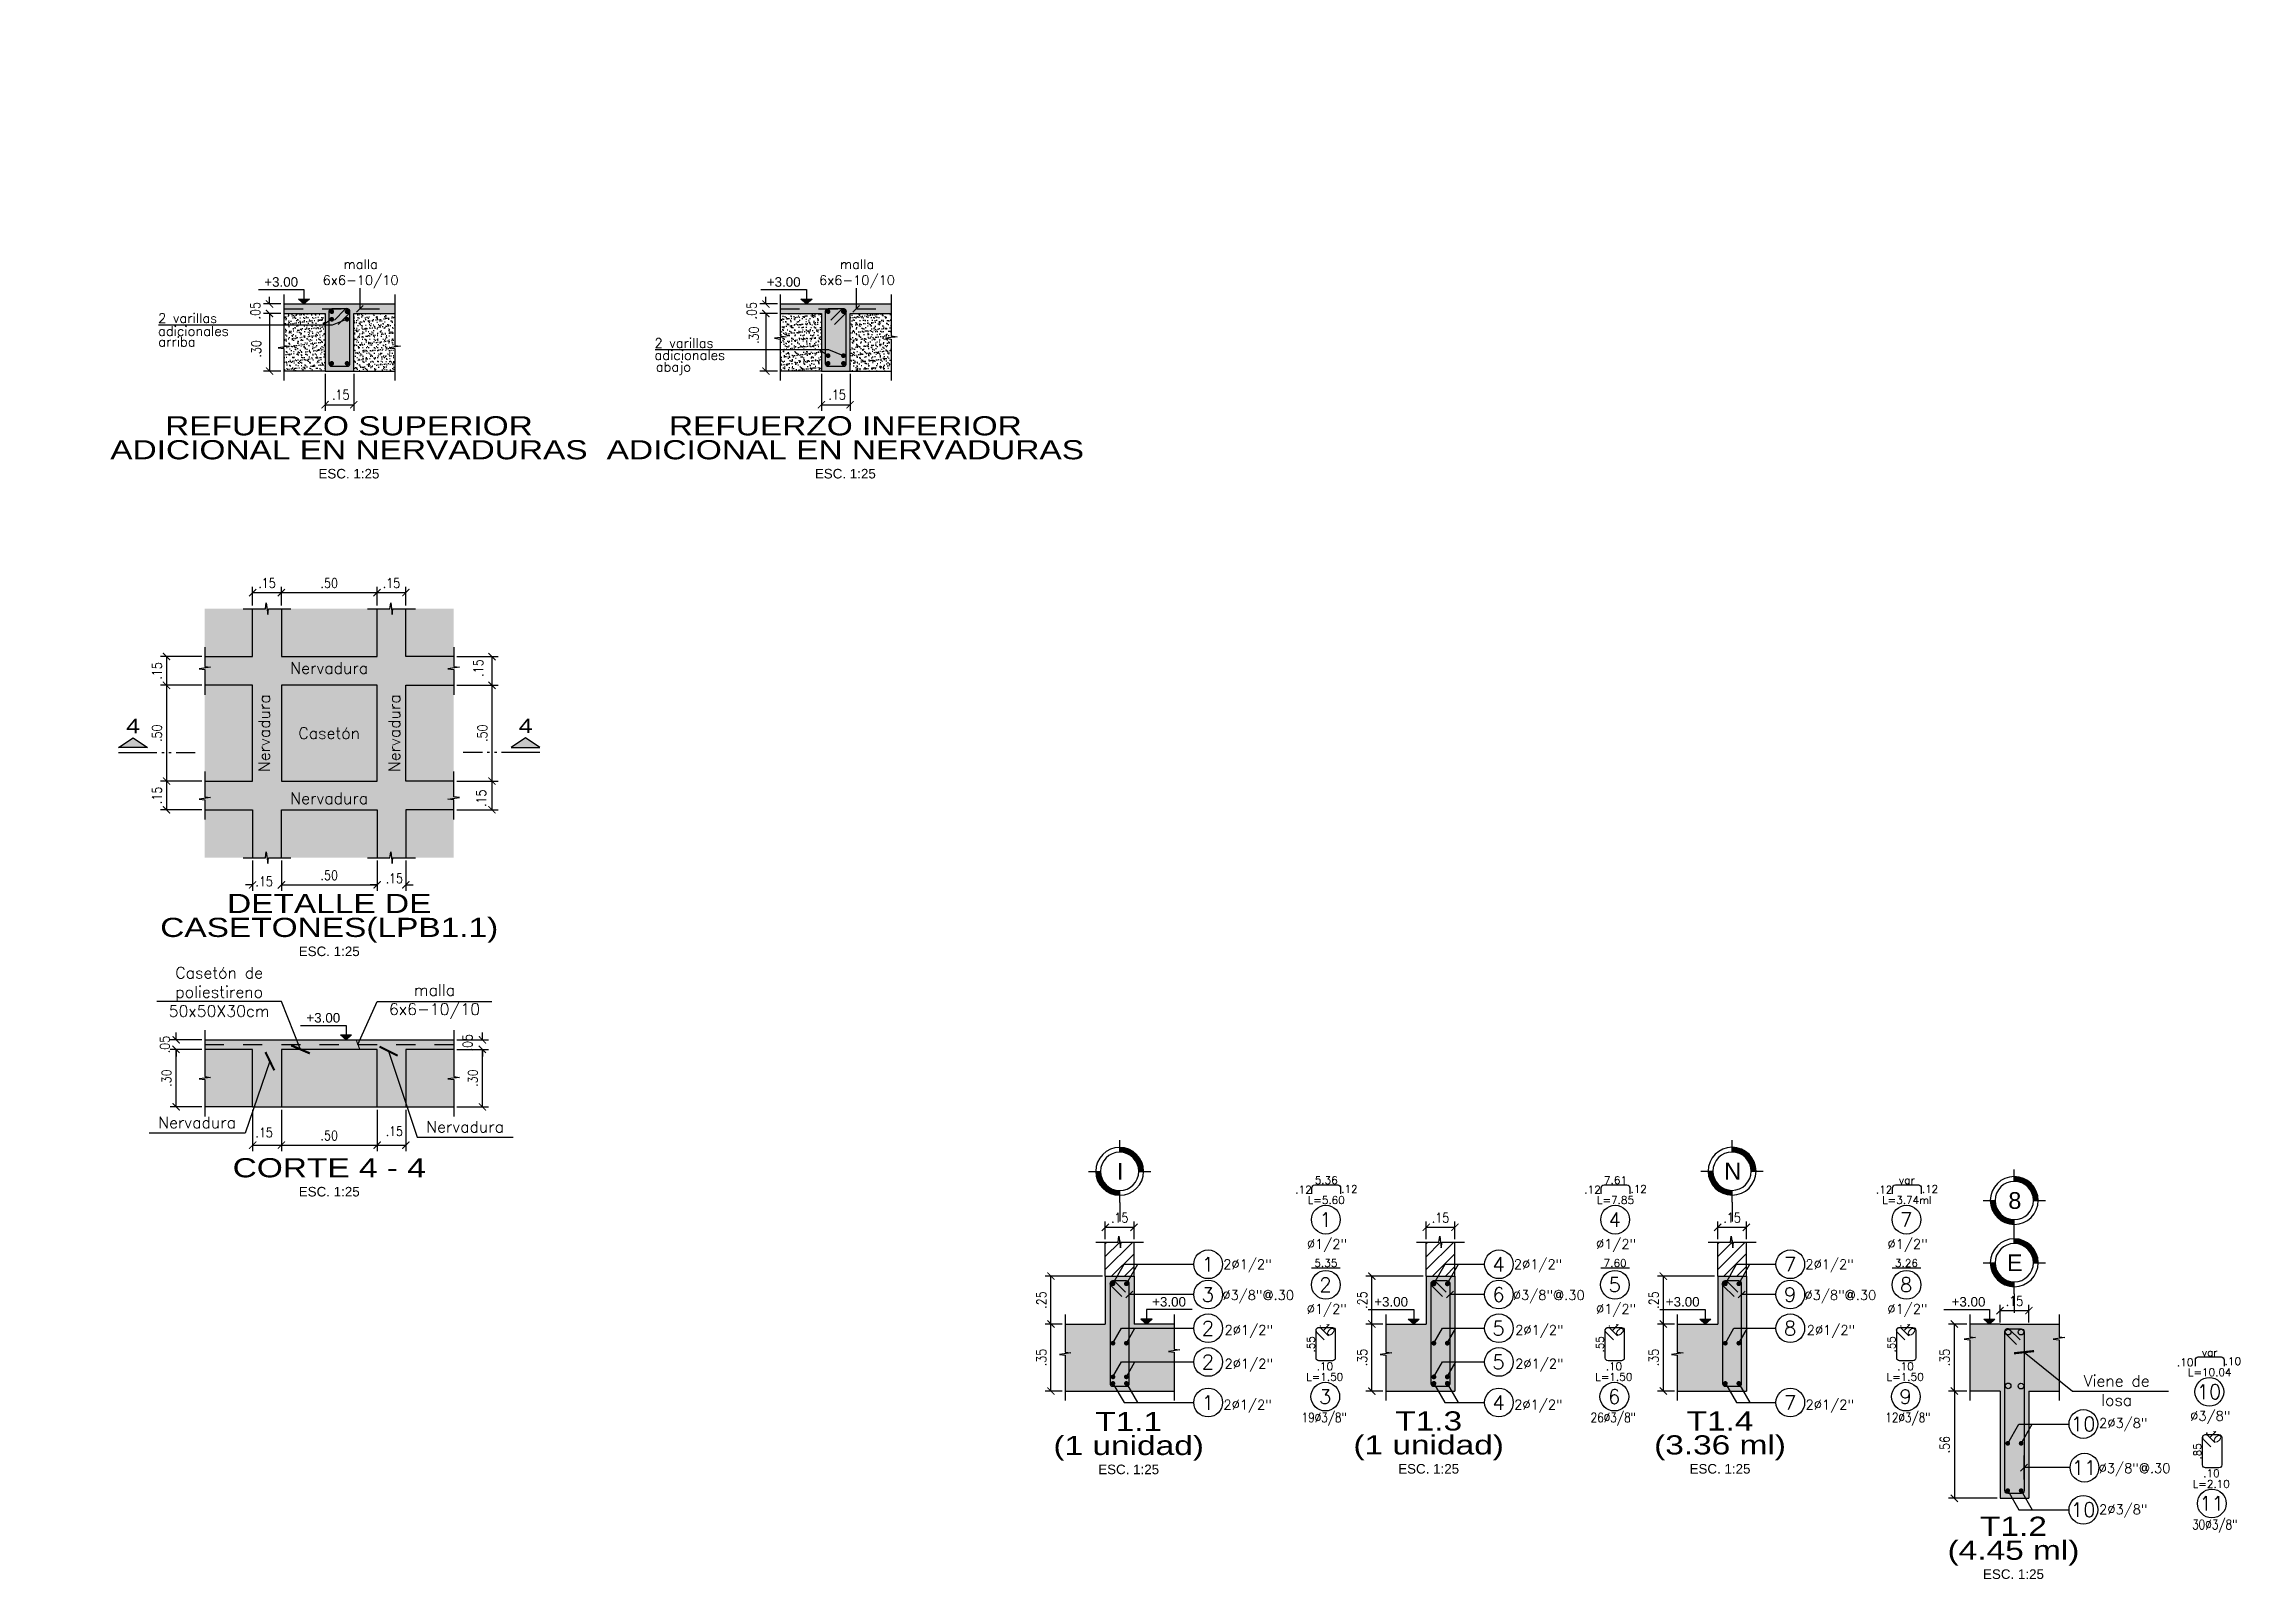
# Model space of a CAD drawing. Header units: millimetres. Extents: x -7.7 to 59, y -25.2 to 13.4.
# Drawn here: x 39.57 to 51.04, y 2.65 to 10.67 of the extents above; entities that cross this region are included whole.
import ezdxf
from ezdxf.enums import TextEntityAlignment as Align

# ---------------------------------------------------------------- set-up
doc = ezdxf.new("R2010")
doc.units = ezdxf.units.MM
doc.header["$LTSCALE"] = 0.05
doc.linetypes.add('DASHDOT2', pattern=[12.7, 6.35, -3.175, 0, -3.175])
for name, color, linetype in [('ACHURADO', 1, 'Continuous'), ('ACOTADO', 2, 'Continuous'), ('CONT_CORTE', 4, 'Continuous'), ('EJES', 1, 'DASHDOT2'), ('TEXTO_REFUERZO', 3, 'Continuous'), ('TITULOS', 1, 'Continuous'), ('TXT_IND', 2, 'Continuous')]:
    doc.layers.add(name, color=color, linetype=linetype)
doc.styles.add('ACOTAMIENTOS', font='romans.shx', dxfattribs={"width": 0.85})
doc.styles.add('ARIAL', font='arial.ttf')
doc.styles.get("Standard").update_dxf_attribs({"font": 'romans.shx'})
doc.dimstyles.new('ACOTA_25', dxfattribs={"dimscale": 0.025, "dimtxt": 2, "dimasz": 1.5, "dimexe": 1.25, "dimexo": 0.625, "dimgap": 1, "dimtad": 1, "dimzin": 4, "dimdsep": 46, "dimtxsty": 'ACOTAMIENTOS', "dimblk1": 'ARCHTICK', "dimblk2": 'ARCHTICK', "dimsah": 1, "dimcen": 1.5, "dimclrd": 1, "dimclre": 1, "dimclrt": 256, "dimadec": 0, "dimazin": 0, "dimtfac": 1, "dimtofl": 0, "dimtmove": 2, "dimatfit": 3, "dimldrblk": 'ARCHTICK', "dimfxl": 0, "dimtolj": 1, "dimtzin": 0, "dimarcsym": 0})
pattern_1 = [(0, (10.3825, -2.735), (0, 6.985), [5.08, -1.905]), (90, (10.3825, -2.735), (-6.985, 4e-16), [5.08, -1.905])]

msp = doc.modelspace()

# ---------------------------------------------------------------- texts
at = {"layer": 'TEXTO_REFUERZO', "color": 2}
for s, p in [('2 varillas', (40.168, 9.235)), ('adicionales', (40.168, 9.168)), ('arriba', (40.169, 9.112)), ('2 varillas', (42.761, 9.105)), ('adicionales', (42.761, 9.042)), ('abajo', (42.768, 8.981)), ('%%C1/2"', (46.169, 4.401)), ('%%C1/2"', (47.679, 4.401)), ('%%C1/2"', (49.202, 4.401)), ('2%%C1/2"', (45.732, 4.295)), ('2%%C1/2"', (47.25, 4.295)), ('2%%C1/2"', (48.773, 4.295)), ('%%C3/8"@.30', (45.727, 4.134)), ('%%C3/8"@.30', (47.245, 4.134)), ('%%C3/8"@.30', (48.768, 4.134)), ('%%C1/2"', (46.168, 4.062)), ('%%C1/2"', (47.679, 4.062)), ('%%C1/2"', (49.201, 4.062)), ('2%%C1/2"', (45.739, 3.952)), ('2%%C1/2"', (47.257, 3.952)), ('2%%C1/2"', (48.78, 3.952)), ('2%%C1/2"', (45.739, 3.776)), ('2%%C1/2"', (47.257, 3.776)), ('2%%C1/2"', (45.733, 3.562)), ('2%%C1/2"', (47.252, 3.562)), ('2%%C1/2"', (48.774, 3.562)), ('2%%C3/8"', (50.307, 3.466)), ('%%C3/8"', (50.783, 3.503)), ('%%C3/8"@.30', (50.305, 3.23)), ('2%%C3/8"', (50.307, 3.015))]:
    msp.add_text(s, height=0.05, dxfattribs=at).set_placement(p, align=Align.MIDDLE_LEFT)
for s, p in [('.12', (46.151, 4.685)), ('5.36', (46.27, 4.734)), ('.12', (46.391, 4.688)), ('.12', (47.661, 4.685)), ('7.61', (47.781, 4.734)), ('.12', (47.902, 4.688)), ('.12', (49.184, 4.685)), ('var', (49.303, 4.734)), ('.12', (49.424, 4.688)), ('L=5.60', (46.27, 4.63)), ('L=7.85', (47.781, 4.63)), ('L=3.74ml', (49.303, 4.63)), ('5.35', (46.268, 4.301)), ('7.60', (47.779, 4.301)), ('3.26', (49.301, 4.301)), ('.10', (50.757, 3.783)), ('var', (50.885, 3.835)), ('.10', (51.006, 3.789)), ('L=1.50', (46.262, 3.707)), ('.10', (46.263, 3.762)), ('L=1.50', (47.772, 3.707)), ('.10', (47.773, 3.762)), ('L=1.50', (49.294, 3.707)), ('.10', (49.296, 3.762)), ('L=10.04', (50.885, 3.731)), ('.10', (50.894, 3.204)), ('L=2.10', (50.893, 3.148))]:
    msp.add_text(s, height=0.04, dxfattribs=at).set_placement(p, align=Align.MIDDLE_CENTER)
at = {"layer": 'TEXTO_REFUERZO', "color": 3}
for s, p in [('1', (46.267, 4.528)), ('4', (47.777, 4.528)), ('7', (49.3, 4.528)), ('1', (45.652, 4.295)), ('4', (47.17, 4.295)), ('7', (48.693, 4.295)), ('3', (45.652, 4.137)), ('2', (46.266, 4.188)), ('6', (47.17, 4.137)), ('5', (47.777, 4.188)), ('9', (48.693, 4.137)), ('8', (49.299, 4.188)), ('2', (45.652, 3.961)), ('5', (47.17, 3.961)), ('8', (48.693, 3.961)), ('2', (45.652, 3.785)), ('5', (47.17, 3.785)), ('1', (45.652, 3.573)), ('3', (46.264, 3.604)), ('4', (47.17, 3.573)), ('6', (47.774, 3.604)), ('7', (48.693, 3.573)), ('9', (49.296, 3.604)), ('10', (50.881, 3.629)), ('10', (50.224, 3.461)), ('11', (50.229, 3.233)), ('10', (50.224, 3.013)), ('11', (50.895, 3.046))]:
    msp.add_text(s, height=0.075, dxfattribs=at).set_placement(p, align=Align.MIDDLE_CENTER)
at = {"layer": 'TEXTO_REFUERZO', "color": 2}
for s, rotation, p in [('.55', 90, (46.19, 3.877)), ('.10', 315, (46.276, 3.961)), ('.55', 90, (47.7, 3.877)), ('.10', 315, (47.786, 3.961)), ('.55', 90, (49.223, 3.877)), ('.10', 315, (49.309, 3.961)), ('.85', 90, (50.821, 3.318)), ('.10', 315, (50.907, 3.402))]:
    msp.add_text(s, height=0.04, rotation=rotation, dxfattribs=at).set_placement(p, align=Align.MIDDLE_CENTER)
at = {"layer": 'TEXTO_REFUERZO', "color": 2, "width": 0.8}
for s, p in [('19%%C3/8"', (46.141, 3.495)), ('26%%C3/8"', (47.651, 3.495)), ('12%%C3/8"', (49.19, 3.495)), ('30%%C3/8"', (50.793, 2.936))]:
    msp.add_text(s, height=0.05, dxfattribs=at).set_placement(p, align=Align.MIDDLE_LEFT)
at = {"layer": 'TEXTO_REFUERZO', "color": 2, "char_height": 0.05, "width": 0.26075, "attachment_point": 8}
for insert in [(41.226, 9.392), (43.819, 9.392)]:
    msp.add_mtext('malla\\P6x6-10/10', dxfattribs=dict(at, insert=insert))
at = {"layer": 'TXT_IND', "color": 4, "char_height": 0.06, "attachment_point": 5, "line_spacing_factor": 2}
for s, insert in [('Nervadura', (41.062, 7.408)), ('Casetón', (41.062, 7.068)), ('Nervadura', (41.062, 6.728))]:
    msp.add_mtext(s, dxfattribs=dict(at, insert=insert))
at = {"layer": 'TXT_IND', "color": 4, "char_height": 0.06, "attachment_point": 5, "rotation": 90, "line_spacing_factor": 2}
for insert in [(40.722, 7.068), (41.402, 7.068)]:
    msp.add_mtext('Nervadura', dxfattribs=dict(at, insert=insert))
at = {"layer": 'TXT_IND', "color": 4, "char_height": 0.06}
for s, insert, attachment_point in [('Casetón de\\Ppoliestireno\\P50x50X30cm', (40.487, 5.717), 5), ('malla\\P6x6-10/10', (41.612, 5.667), 5), ('Nervadura', (40.372, 5.005), 8), ('Nervadura', (41.772, 4.983), 8), ('Viene de\\Plosa', (50.399, 3.556), 8)]:
    msp.add_mtext(s, dxfattribs=dict(at, insert=insert, attachment_point=attachment_point))

# ---------------------------------------------------------------- blocks, each defined once
blk = doc.blocks.new('_ARCHTICK')
at = {"color": 0, "linetype": 'ByBlock', "const_width": 0.15}
blk.add_lwpolyline([(-0.5, -0.5), (0.5, 0.5)], dxfattribs=at)
blk = doc.blocks.new('*D256')
at = {"layer": 'ACOTADO', "color": 1, "lineweight": -2}
for p, q in [((40.662, 7.734), (40.662, 7.833)), ((40.662, 7.802), (40.812, 7.802)), ((40.812, 7.734), (40.812, 7.833))]:
    blk.add_line(p, q, dxfattribs=at)
at = {"layer": 'DEFPOINTS', "color": 0}
for p in [(40.812, 7.802), (40.662, 7.718), (40.812, 7.718)]:
    blk.add_point(p, dxfattribs=at)
at = {"layer": 'ACOTADO', "color": 1, "lineweight": -2, "xscale": 0.03750000000000001, "yscale": 0.03750000000000001, "zscale": 0.03750000000000001, "rotation": 180}
blk.add_blockref('_ARCHTICK', (40.662, 7.802), dxfattribs=at)
at = {"layer": 'ACOTADO', "color": 1, "lineweight": -2, "xscale": 0.03750000000000001, "yscale": 0.03750000000000001, "zscale": 0.03750000000000001}
blk.add_blockref('_ARCHTICK', (40.812, 7.802), dxfattribs=at)
at = {"layer": 'ACOTADO', "insert": (40.737, 7.852), "char_height": 0.05, "attachment_point": 5, "style": 'ACOTAMIENTOS'}
blk.add_mtext('\\A1;.15', dxfattribs=at)
blk = doc.blocks.new('*D257')
at = {"layer": 'ACOTADO', "color": 1, "lineweight": -2}
for p, q in [((40.812, 7.734), (40.812, 7.833)), ((40.812, 7.802), (41.312, 7.802)), ((41.312, 7.734), (41.312, 7.833))]:
    blk.add_line(p, q, dxfattribs=at)
at = {"layer": 'DEFPOINTS', "color": 0}
for p in [(41.312, 7.802), (40.812, 7.718), (41.312, 7.718)]:
    blk.add_point(p, dxfattribs=at)
at = {"layer": 'ACOTADO', "color": 1, "lineweight": -2, "xscale": 0.03750000000000001, "yscale": 0.03750000000000001, "zscale": 0.03750000000000001, "rotation": 180}
blk.add_blockref('_ARCHTICK', (40.812, 7.802), dxfattribs=at)
at = {"layer": 'ACOTADO', "color": 1, "lineweight": -2, "xscale": 0.03750000000000001, "yscale": 0.03750000000000001, "zscale": 0.03750000000000001}
blk.add_blockref('_ARCHTICK', (41.312, 7.802), dxfattribs=at)
at = {"layer": 'ACOTADO', "insert": (41.062, 7.852), "char_height": 0.05, "attachment_point": 5, "style": 'ACOTAMIENTOS'}
blk.add_mtext('\\A1;.50', dxfattribs=at)
blk = doc.blocks.new('*D258')
at = {"layer": 'ACOTADO', "color": 1, "lineweight": -2}
for p, q in [((41.312, 7.734), (41.312, 7.833)), ((41.312, 7.802), (41.462, 7.802)), ((41.462, 7.734), (41.462, 7.833))]:
    blk.add_line(p, q, dxfattribs=at)
at = {"layer": 'DEFPOINTS', "color": 0}
for p in [(41.462, 7.802), (41.312, 7.718), (41.462, 7.718)]:
    blk.add_point(p, dxfattribs=at)
at = {"layer": 'ACOTADO', "color": 1, "lineweight": -2, "xscale": 0.03750000000000001, "yscale": 0.03750000000000001, "zscale": 0.03750000000000001, "rotation": 180}
blk.add_blockref('_ARCHTICK', (41.312, 7.802), dxfattribs=at)
at = {"layer": 'ACOTADO', "color": 1, "lineweight": -2, "xscale": 0.03750000000000001, "yscale": 0.03750000000000001, "zscale": 0.03750000000000001}
blk.add_blockref('_ARCHTICK', (41.462, 7.802), dxfattribs=at)
at = {"layer": 'ACOTADO', "insert": (41.387, 7.852), "char_height": 0.05, "attachment_point": 5, "style": 'ACOTAMIENTOS'}
blk.add_mtext('\\A1;.15', dxfattribs=at)
blk = doc.blocks.new('*D259')
at = {"layer": 'ACOTADO', "color": 1, "lineweight": -2}
for p, q in [((40.662, 6.403), (40.662, 6.245)), ((40.812, 6.403), (40.812, 6.245)), ((40.662, 6.276), (40.625, 6.276)), ((40.812, 6.276), (40.85, 6.276))]:
    blk.add_line(p, q, dxfattribs=at)
at = {"layer": 'DEFPOINTS', "color": 0}
for p in [(40.662, 6.418), (40.812, 6.418), (40.812, 6.276)]:
    blk.add_point(p, dxfattribs=at)
at = {"layer": 'ACOTADO', "color": 1, "lineweight": -2, "xscale": 0.03750000000000001, "yscale": 0.03750000000000001, "zscale": 0.03750000000000001}
blk.add_blockref('_ARCHTICK', (40.662, 6.276), dxfattribs=at)
at = {"layer": 'ACOTADO', "color": 1, "lineweight": -2, "xscale": 0.03750000000000001, "yscale": 0.03750000000000001, "zscale": 0.03750000000000001, "rotation": 180}
blk.add_blockref('_ARCHTICK', (40.812, 6.276), dxfattribs=at)
at = {"layer": 'ACOTADO', "insert": (40.722, 6.294), "char_height": 0.05, "attachment_point": 5, "style": 'ACOTAMIENTOS'}
blk.add_mtext('\\A1;.15', dxfattribs=at)
blk = doc.blocks.new('*D260')
at = {"layer": 'ACOTADO', "color": 1, "lineweight": -2}
for p, q in [((40.812, 6.403), (40.812, 6.245)), ((41.312, 6.403), (41.312, 6.245)), ((40.812, 6.276), (41.312, 6.276))]:
    blk.add_line(p, q, dxfattribs=at)
at = {"layer": 'DEFPOINTS', "color": 0}
for p in [(40.812, 6.418), (41.312, 6.418), (41.312, 6.276)]:
    blk.add_point(p, dxfattribs=at)
at = {"layer": 'ACOTADO', "color": 1, "lineweight": -2, "xscale": 0.03750000000000001, "yscale": 0.03750000000000001, "zscale": 0.03750000000000001, "rotation": 180}
blk.add_blockref('_ARCHTICK', (40.812, 6.276), dxfattribs=at)
at = {"layer": 'ACOTADO', "color": 1, "lineweight": -2, "xscale": 0.03750000000000001, "yscale": 0.03750000000000001, "zscale": 0.03750000000000001}
blk.add_blockref('_ARCHTICK', (41.312, 6.276), dxfattribs=at)
at = {"layer": 'ACOTADO', "insert": (41.062, 6.326), "char_height": 0.05, "attachment_point": 5, "style": 'ACOTAMIENTOS'}
blk.add_mtext('\\A1;.50', dxfattribs=at)
blk = doc.blocks.new('*D261')
at = {"layer": 'ACOTADO', "color": 1, "lineweight": -2}
for p, q in [((41.312, 6.403), (41.312, 6.245)), ((41.462, 6.403), (41.462, 6.245)), ((41.312, 6.276), (41.275, 6.276)), ((41.462, 6.276), (41.5, 6.276))]:
    blk.add_line(p, q, dxfattribs=at)
at = {"layer": 'DEFPOINTS', "color": 0}
for p in [(41.312, 6.418), (41.462, 6.418), (41.462, 6.276)]:
    blk.add_point(p, dxfattribs=at)
at = {"layer": 'ACOTADO', "color": 1, "lineweight": -2, "xscale": 0.03750000000000001, "yscale": 0.03750000000000001, "zscale": 0.03750000000000001}
blk.add_blockref('_ARCHTICK', (41.312, 6.276), dxfattribs=at)
at = {"layer": 'ACOTADO', "color": 1, "lineweight": -2, "xscale": 0.03750000000000001, "yscale": 0.03750000000000001, "zscale": 0.03750000000000001, "rotation": 180}
blk.add_blockref('_ARCHTICK', (41.462, 6.276), dxfattribs=at)
at = {"layer": 'ACOTADO', "insert": (41.402, 6.31), "char_height": 0.05, "attachment_point": 5, "style": 'ACOTAMIENTOS'}
blk.add_mtext('\\A1;.15', dxfattribs=at)
blk = doc.blocks.new('*D262')
at = {"layer": 'ACOTADO', "color": 1, "lineweight": -2}
for p, q in [((40.397, 7.468), (40.181, 7.468)), ((40.212, 7.468), (40.212, 7.318)), ((40.397, 7.318), (40.181, 7.318))]:
    blk.add_line(p, q, dxfattribs=at)
at = {"layer": 'DEFPOINTS', "color": 0}
for p in [(40.412, 7.468), (40.212, 7.318), (40.412, 7.318)]:
    blk.add_point(p, dxfattribs=at)
at = {"layer": 'ACOTADO', "color": 1, "lineweight": -2, "xscale": 0.03750000000000001, "yscale": 0.03750000000000001, "zscale": 0.03750000000000001}
for p, rotation in [((40.212, 7.468), 90), ((40.212, 7.318), 270)]:
    blk.add_blockref('_ARCHTICK', p, dxfattribs=dict(at, rotation=rotation))
at = {"layer": 'ACOTADO', "insert": (40.162, 7.393), "char_height": 0.05, "attachment_point": 5, "rotation": 90, "style": 'ACOTAMIENTOS'}
blk.add_mtext('\\A1;.15', dxfattribs=at)
blk = doc.blocks.new('*D263')
at = {"layer": 'ACOTADO', "color": 1, "lineweight": -2}
for p, q in [((40.397, 7.318), (40.181, 7.318)), ((40.212, 7.318), (40.212, 6.818)), ((40.397, 6.818), (40.181, 6.818))]:
    blk.add_line(p, q, dxfattribs=at)
at = {"layer": 'DEFPOINTS', "color": 0}
for p in [(40.412, 7.318), (40.212, 6.818), (40.412, 6.818)]:
    blk.add_point(p, dxfattribs=at)
at = {"layer": 'ACOTADO', "color": 1, "lineweight": -2, "xscale": 0.03750000000000001, "yscale": 0.03750000000000001, "zscale": 0.03750000000000001}
for p, rotation in [((40.212, 7.318), 90), ((40.212, 6.818), 270)]:
    blk.add_blockref('_ARCHTICK', p, dxfattribs=dict(at, rotation=rotation))
at = {"layer": 'ACOTADO', "insert": (40.162, 7.068), "char_height": 0.05, "attachment_point": 5, "rotation": 90, "style": 'ACOTAMIENTOS'}
blk.add_mtext('\\A1;.50', dxfattribs=at)
blk = doc.blocks.new('*D264')
at = {"layer": 'ACOTADO', "color": 1, "lineweight": -2}
for p, q in [((40.397, 6.818), (40.181, 6.818)), ((40.212, 6.818), (40.212, 6.668)), ((40.397, 6.668), (40.181, 6.668))]:
    blk.add_line(p, q, dxfattribs=at)
at = {"layer": 'DEFPOINTS', "color": 0}
for p in [(40.412, 6.818), (40.212, 6.668), (40.412, 6.668)]:
    blk.add_point(p, dxfattribs=at)
at = {"layer": 'ACOTADO', "color": 1, "lineweight": -2, "xscale": 0.03750000000000001, "yscale": 0.03750000000000001, "zscale": 0.03750000000000001}
for p, rotation in [((40.212, 6.818), 90), ((40.212, 6.668), 270)]:
    blk.add_blockref('_ARCHTICK', p, dxfattribs=dict(at, rotation=rotation))
at = {"layer": 'ACOTADO', "insert": (40.162, 6.743), "char_height": 0.05, "attachment_point": 5, "rotation": 90, "style": 'ACOTAMIENTOS'}
blk.add_mtext('\\A1;.15', dxfattribs=at)
blk = doc.blocks.new('*D30')
at = {"layer": 'ACOTADO', "color": 1, "lineweight": -2}
for p, q in [((41.728, 7.468), (41.944, 7.468)), ((41.912, 7.468), (41.912, 7.318)), ((41.728, 7.318), (41.944, 7.318))]:
    blk.add_line(p, q, dxfattribs=at)
at = {"layer": 'DEFPOINTS', "color": 0}
for p in [(41.712, 7.468), (41.712, 7.318), (41.912, 7.318)]:
    blk.add_point(p, dxfattribs=at)
at = {"layer": 'ACOTADO', "color": 1, "lineweight": -2, "xscale": 0.03750000000000001, "yscale": 0.03750000000000001, "zscale": 0.03750000000000001}
for p, rotation in [((41.912, 7.468), 90), ((41.912, 7.318), 270)]:
    blk.add_blockref('_ARCHTICK', p, dxfattribs=dict(at, rotation=rotation))
at = {"layer": 'ACOTADO', "insert": (41.841, 7.408), "char_height": 0.05, "attachment_point": 5, "rotation": 90, "style": 'ACOTAMIENTOS'}
blk.add_mtext('\\A1;.15', dxfattribs=at)
blk = doc.blocks.new('*D31')
at = {"layer": 'ACOTADO', "color": 1, "lineweight": -2}
for p, q in [((41.728, 7.318), (41.944, 7.318)), ((41.912, 7.318), (41.912, 6.818)), ((41.728, 6.818), (41.944, 6.818))]:
    blk.add_line(p, q, dxfattribs=at)
at = {"layer": 'DEFPOINTS', "color": 0}
for p in [(41.712, 7.318), (41.712, 6.818), (41.912, 6.818)]:
    blk.add_point(p, dxfattribs=at)
at = {"layer": 'ACOTADO', "color": 1, "lineweight": -2, "xscale": 0.03750000000000001, "yscale": 0.03750000000000001, "zscale": 0.03750000000000001}
for p, rotation in [((41.912, 7.318), 90), ((41.912, 6.818), 270)]:
    blk.add_blockref('_ARCHTICK', p, dxfattribs=dict(at, rotation=rotation))
at = {"layer": 'ACOTADO', "insert": (41.862, 7.068), "char_height": 0.05, "attachment_point": 5, "rotation": 90, "style": 'ACOTAMIENTOS'}
blk.add_mtext('\\A1;.50', dxfattribs=at)
blk = doc.blocks.new('*D32')
at = {"layer": 'ACOTADO', "color": 1, "lineweight": -2}
for p, q in [((41.728, 6.818), (41.944, 6.818)), ((41.912, 6.818), (41.912, 6.668)), ((41.728, 6.668), (41.944, 6.668))]:
    blk.add_line(p, q, dxfattribs=at)
at = {"layer": 'DEFPOINTS', "color": 0}
for p in [(41.712, 6.818), (41.712, 6.668), (41.912, 6.668)]:
    blk.add_point(p, dxfattribs=at)
at = {"layer": 'ACOTADO', "color": 1, "lineweight": -2, "xscale": 0.03750000000000001, "yscale": 0.03750000000000001, "zscale": 0.03750000000000001}
for p, rotation in [((41.912, 6.818), 90), ((41.912, 6.668), 270)]:
    blk.add_blockref('_ARCHTICK', p, dxfattribs=dict(at, rotation=rotation))
at = {"layer": 'ACOTADO', "insert": (41.856, 6.728), "char_height": 0.05, "attachment_point": 5, "rotation": 90, "style": 'ACOTAMIENTOS'}
blk.add_mtext('\\A1;.15', dxfattribs=at)
blk = doc.blocks.new('*D265')
at = {"layer": 'ACOTADO', "color": 1, "lineweight": -2}
for p, q in [((41.728, 5.467), (41.894, 5.467)), ((41.728, 5.417), (41.894, 5.417)), ((41.862, 5.467), (41.862, 5.505)), ((41.862, 5.417), (41.862, 5.38))]:
    blk.add_line(p, q, dxfattribs=at)
at = {"layer": 'DEFPOINTS', "color": 0}
for p in [(41.712, 5.467), (41.712, 5.417), (41.862, 5.417)]:
    blk.add_point(p, dxfattribs=at)
at = {"layer": 'ACOTADO', "color": 1, "lineweight": -2, "xscale": 0.03750000000000001, "yscale": 0.03750000000000001, "zscale": 0.03750000000000001}
for p, rotation in [((41.862, 5.467), 270), ((41.862, 5.417), 90)]:
    blk.add_blockref('_ARCHTICK', p, dxfattribs=dict(at, rotation=rotation))
at = {"layer": 'ACOTADO', "insert": (41.785, 5.452), "char_height": 0.05, "attachment_point": 5, "rotation": 90, "style": 'ACOTAMIENTOS'}
blk.add_mtext('\\A1;.05', dxfattribs=at)
blk = doc.blocks.new('*D266')
at = {"layer": 'ACOTADO', "color": 1, "lineweight": -2}
for p, q in [((41.728, 5.417), (41.894, 5.417)), ((41.862, 5.117), (41.862, 5.417)), ((41.728, 5.117), (41.894, 5.117))]:
    blk.add_line(p, q, dxfattribs=at)
at = {"layer": 'DEFPOINTS', "color": 0}
for p in [(41.712, 5.417), (41.862, 5.417), (41.712, 5.117)]:
    blk.add_point(p, dxfattribs=at)
at = {"layer": 'ACOTADO', "color": 1, "lineweight": -2, "xscale": 0.03750000000000001, "yscale": 0.03750000000000001, "zscale": 0.03750000000000001}
for p, rotation in [((41.862, 5.417), 90), ((41.862, 5.117), 270)]:
    blk.add_blockref('_ARCHTICK', p, dxfattribs=dict(at, rotation=rotation))
at = {"layer": 'ACOTADO', "insert": (41.812, 5.267), "char_height": 0.05, "attachment_point": 5, "rotation": 90, "style": 'ACOTAMIENTOS'}
blk.add_mtext('\\A1;.30', dxfattribs=at)
blk = doc.blocks.new('*D33')
at = {"layer": 'ACOTADO', "color": 1, "lineweight": -2}
for p, q in [((40.397, 5.467), (40.231, 5.467)), ((40.397, 5.417), (40.231, 5.417)), ((40.262, 5.467), (40.262, 5.505)), ((40.262, 5.417), (40.262, 5.38))]:
    blk.add_line(p, q, dxfattribs=at)
at = {"layer": 'DEFPOINTS', "color": 0}
for p in [(40.262, 5.417), (40.412, 5.467), (40.412, 5.417)]:
    blk.add_point(p, dxfattribs=at)
at = {"layer": 'ACOTADO', "color": 1, "lineweight": -2, "xscale": 0.03750000000000001, "yscale": 0.03750000000000001, "zscale": 0.03750000000000001}
for p, rotation in [((40.262, 5.467), 270), ((40.262, 5.417), 90)]:
    blk.add_blockref('_ARCHTICK', p, dxfattribs=dict(at, rotation=rotation))
at = {"layer": 'ACOTADO', "insert": (40.203, 5.442), "char_height": 0.05, "attachment_point": 5, "rotation": 90, "style": 'ACOTAMIENTOS'}
blk.add_mtext('\\A1;.05', dxfattribs=at)
blk = doc.blocks.new('*D34')
at = {"layer": 'ACOTADO', "color": 1, "lineweight": -2}
for p, q in [((40.397, 5.417), (40.231, 5.417)), ((40.262, 5.117), (40.262, 5.417)), ((40.397, 5.117), (40.231, 5.117))]:
    blk.add_line(p, q, dxfattribs=at)
at = {"layer": 'DEFPOINTS', "color": 0}
for p in [(40.262, 5.417), (40.412, 5.417), (40.412, 5.117)]:
    blk.add_point(p, dxfattribs=at)
at = {"layer": 'ACOTADO', "color": 1, "lineweight": -2, "xscale": 0.03750000000000001, "yscale": 0.03750000000000001, "zscale": 0.03750000000000001}
for p, rotation in [((40.262, 5.417), 90), ((40.262, 5.117), 270)]:
    blk.add_blockref('_ARCHTICK', p, dxfattribs=dict(at, rotation=rotation))
at = {"layer": 'ACOTADO', "insert": (40.212, 5.267), "char_height": 0.05, "attachment_point": 5, "rotation": 90, "style": 'ACOTAMIENTOS'}
blk.add_mtext('\\A1;.30', dxfattribs=at)
blk = doc.blocks.new('*D267')
at = {"layer": 'ACOTADO', "color": 1, "lineweight": -2}
for p, q in [((40.662, 5.101), (40.662, 4.886)), ((40.812, 5.101), (40.812, 4.886)), ((40.662, 4.917), (40.812, 4.917))]:
    blk.add_line(p, q, dxfattribs=at)
at = {"layer": 'DEFPOINTS', "color": 0}
for p in [(40.662, 5.117), (40.812, 5.117), (40.812, 4.917)]:
    blk.add_point(p, dxfattribs=at)
at = {"layer": 'ACOTADO', "color": 1, "lineweight": -2, "xscale": 0.03750000000000001, "yscale": 0.03750000000000001, "zscale": 0.03750000000000001, "rotation": 180}
blk.add_blockref('_ARCHTICK', (40.662, 4.917), dxfattribs=at)
at = {"layer": 'ACOTADO', "color": 1, "lineweight": -2, "xscale": 0.03750000000000001, "yscale": 0.03750000000000001, "zscale": 0.03750000000000001}
blk.add_blockref('_ARCHTICK', (40.812, 4.917), dxfattribs=at)
at = {"layer": 'ACOTADO', "insert": (40.722, 4.983), "char_height": 0.05, "attachment_point": 5, "style": 'ACOTAMIENTOS'}
blk.add_mtext('\\A1;.15', dxfattribs=at)
blk = doc.blocks.new('*D268')
at = {"layer": 'ACOTADO', "color": 1, "lineweight": -2}
for p, q in [((40.812, 5.101), (40.812, 4.886)), ((41.312, 5.101), (41.312, 4.886)), ((40.812, 4.917), (41.312, 4.917))]:
    blk.add_line(p, q, dxfattribs=at)
at = {"layer": 'DEFPOINTS', "color": 0}
for p in [(40.812, 5.117), (41.312, 5.117), (41.312, 4.917)]:
    blk.add_point(p, dxfattribs=at)
at = {"layer": 'ACOTADO', "color": 1, "lineweight": -2, "xscale": 0.03750000000000001, "yscale": 0.03750000000000001, "zscale": 0.03750000000000001, "rotation": 180}
blk.add_blockref('_ARCHTICK', (40.812, 4.917), dxfattribs=at)
at = {"layer": 'ACOTADO', "color": 1, "lineweight": -2, "xscale": 0.03750000000000001, "yscale": 0.03750000000000001, "zscale": 0.03750000000000001}
blk.add_blockref('_ARCHTICK', (41.312, 4.917), dxfattribs=at)
at = {"layer": 'ACOTADO', "insert": (41.062, 4.967), "char_height": 0.05, "attachment_point": 5, "style": 'ACOTAMIENTOS'}
blk.add_mtext('\\A1;.50', dxfattribs=at)
blk = doc.blocks.new('*D269')
at = {"layer": 'ACOTADO', "color": 1, "lineweight": -2}
for p, q in [((41.312, 5.101), (41.312, 4.886)), ((41.462, 5.101), (41.462, 4.886)), ((41.312, 4.917), (41.462, 4.917))]:
    blk.add_line(p, q, dxfattribs=at)
at = {"layer": 'DEFPOINTS', "color": 0}
for p in [(41.312, 5.117), (41.462, 5.117), (41.462, 4.917)]:
    blk.add_point(p, dxfattribs=at)
at = {"layer": 'ACOTADO', "color": 1, "lineweight": -2, "xscale": 0.03750000000000001, "yscale": 0.03750000000000001, "zscale": 0.03750000000000001, "rotation": 180}
blk.add_blockref('_ARCHTICK', (41.312, 4.917), dxfattribs=at)
at = {"layer": 'ACOTADO', "color": 1, "lineweight": -2, "xscale": 0.03750000000000001, "yscale": 0.03750000000000001, "zscale": 0.03750000000000001}
blk.add_blockref('_ARCHTICK', (41.462, 4.917), dxfattribs=at)
at = {"layer": 'ACOTADO', "insert": (41.402, 4.99), "char_height": 0.05, "attachment_point": 5, "style": 'ACOTAMIENTOS'}
blk.add_mtext('\\A1;.15', dxfattribs=at)
blk = doc.blocks.new('CORTE')
at = {"layer": 'TXT_IND'}
blk.add_hatch(color=7, dxfattribs=at).paths.add_polyline_path([(-0.8, 0.05), (-0.5, 0.05), (-0.65, 0.15)])
at = {"layer": 'TXT_IND', "color": 7}
for p, q in [((-0.8, 0), (-0.4, 0)), ((-0.35, 0), (-0.325, 0)), ((-0.275, 0), (-0.25, 0)), ((-0.2, 0), (0, 0))]:
    blk.add_line(p, q, dxfattribs=at)
blk.add_lwpolyline([(-0.8, 0.05), (-0.65, 0.15), (-0.5, 0.05)], close=True, dxfattribs=at)
at = {"layer": 'TXT_IND', "color": 7, "style": 'ARIAL', "text_generation_flag": 6, "width": 1.25}
blk.add_attdef('1', text='', height=0.15, rotation=180, dxfattribs=at).set_placement((-0.65, 0.275), align=Align.MIDDLE_CENTER)
blk = doc.blocks.new('Titulos')
at = {"layer": 'TITULOS', "color": 1, "style": 'ARIAL', "width": 1.25}
blk.add_attdef('TITULO_1', text='', height=0.2, dxfattribs=at).set_placement((0, 0.25), align=Align.MIDDLE_CENTER)
at = {"layer": 'TITULOS', "style": 'ARIAL', "width": 1.25}
blk.add_attdef('TITULO_2', text='', height=0.2, dxfattribs=at).set_placement((0, 0), align=Align.MIDDLE_CENTER)
at = {"layer": 'TITULOS', "color": 2, "width": 1.25}
for tag, p in [('ESCALA_1', (0, -0.25)), ('ESCALA_2', (0, -0.408))]:
    blk.add_attdef(tag, text='', height=0.1, dxfattribs=at).set_placement(p, align=Align.MIDDLE_CENTER)
blk = doc.blocks.new('*D35')
at = {"layer": 'ACOTADO', "color": 1, "lineweight": -2}
for p, q in [((40.809, 9.259), (40.719, 9.259)), ((40.75, 9.259), (40.75, 8.959)), ((40.809, 8.959), (40.719, 8.959))]:
    blk.add_line(p, q, dxfattribs=at)
at = {"layer": 'DEFPOINTS', "color": 0}
for p in [(40.825, 9.259), (40.75, 8.959), (40.825, 8.959)]:
    blk.add_point(p, dxfattribs=at)
at = {"layer": 'ACOTADO', "color": 1, "lineweight": -2, "xscale": 0.03750000000000001, "yscale": 0.03750000000000001, "zscale": 0.03750000000000001}
for p, rotation in [((40.75, 9.259), 90), ((40.75, 8.959), 270)]:
    blk.add_blockref('_ARCHTICK', p, dxfattribs=dict(at, rotation=rotation))
at = {"layer": 'ACOTADO', "insert": (40.681, 9.075), "char_height": 0.05, "attachment_point": 5, "rotation": 90, "style": 'ACOTAMIENTOS'}
blk.add_mtext('\\A1;.30', dxfattribs=at)
blk = doc.blocks.new('*D36')
at = {"layer": 'ACOTADO', "color": 1, "lineweight": -2}
for p, q in [((41.04, 8.944), (41.04, 8.752)), ((41.19, 8.944), (41.19, 8.752)), ((41.04, 8.783), (41.19, 8.783))]:
    blk.add_line(p, q, dxfattribs=at)
at = {"layer": 'DEFPOINTS', "color": 0}
for p in [(41.04, 8.959), (41.19, 8.959), (41.19, 8.783)]:
    blk.add_point(p, dxfattribs=at)
at = {"layer": 'ACOTADO', "color": 1, "lineweight": -2, "xscale": 0.03750000000000001, "yscale": 0.03750000000000001, "zscale": 0.03750000000000001, "rotation": 180}
blk.add_blockref('_ARCHTICK', (41.04, 8.783), dxfattribs=at)
at = {"layer": 'ACOTADO', "color": 1, "lineweight": -2, "xscale": 0.03750000000000001, "yscale": 0.03750000000000001, "zscale": 0.03750000000000001}
blk.add_blockref('_ARCHTICK', (41.19, 8.783), dxfattribs=at)
at = {"layer": 'ACOTADO', "insert": (41.122, 8.835), "char_height": 0.05, "attachment_point": 5, "style": 'ACOTAMIENTOS'}
blk.add_mtext('\\A1;.15', dxfattribs=at)
blk = doc.blocks.new('*D37')
at = {"layer": 'ACOTADO', "color": 1, "lineweight": -2}
for p, q in [((40.809, 9.309), (40.719, 9.309)), ((40.75, 9.309), (40.75, 9.347)), ((40.809, 9.259), (40.719, 9.259)), ((40.75, 9.259), (40.75, 9.222))]:
    blk.add_line(p, q, dxfattribs=at)
at = {"layer": 'DEFPOINTS', "color": 0}
for p in [(40.75, 9.309), (40.825, 9.309), (40.825, 9.259)]:
    blk.add_point(p, dxfattribs=at)
at = {"layer": 'ACOTADO', "color": 1, "lineweight": -2, "xscale": 0.03750000000000001, "yscale": 0.03750000000000001, "zscale": 0.03750000000000001}
for p, rotation in [((40.75, 9.309), 270), ((40.75, 9.259), 90)]:
    blk.add_blockref('_ARCHTICK', p, dxfattribs=dict(at, rotation=rotation))
at = {"layer": 'ACOTADO', "insert": (40.676, 9.274), "char_height": 0.05, "attachment_point": 5, "rotation": 90, "style": 'ACOTAMIENTOS'}
blk.add_mtext('\\A1;.05', dxfattribs=at)
blk = doc.blocks.new('*D38')
at = {"layer": 'ACOTADO', "color": 1, "lineweight": -2}
for p, q in [((43.403, 9.259), (43.312, 9.259)), ((43.343, 9.259), (43.343, 8.959)), ((43.403, 8.959), (43.312, 8.959))]:
    blk.add_line(p, q, dxfattribs=at)
at = {"layer": 'DEFPOINTS', "color": 0}
for p in [(43.418, 9.259), (43.343, 8.959), (43.418, 8.959)]:
    blk.add_point(p, dxfattribs=at)
at = {"layer": 'ACOTADO', "color": 1, "lineweight": -2, "xscale": 0.03750000000000001, "yscale": 0.03750000000000001, "zscale": 0.03750000000000001}
for p, rotation in [((43.343, 9.259), 90), ((43.343, 8.959), 270)]:
    blk.add_blockref('_ARCHTICK', p, dxfattribs=dict(at, rotation=rotation))
at = {"layer": 'ACOTADO', "insert": (43.28, 9.146), "char_height": 0.05, "attachment_point": 5, "rotation": 90, "style": 'ACOTAMIENTOS'}
blk.add_mtext('\\A1;.30', dxfattribs=at)
blk = doc.blocks.new('*D39')
at = {"layer": 'ACOTADO', "color": 1, "lineweight": -2}
for p, q in [((43.633, 8.944), (43.633, 8.752)), ((43.783, 8.944), (43.783, 8.752)), ((43.633, 8.783), (43.783, 8.783))]:
    blk.add_line(p, q, dxfattribs=at)
at = {"layer": 'DEFPOINTS', "color": 0}
for p in [(43.633, 8.959), (43.783, 8.959), (43.783, 8.783)]:
    blk.add_point(p, dxfattribs=at)
at = {"layer": 'ACOTADO', "color": 1, "lineweight": -2, "xscale": 0.03750000000000001, "yscale": 0.03750000000000001, "zscale": 0.03750000000000001, "rotation": 180}
blk.add_blockref('_ARCHTICK', (43.633, 8.783), dxfattribs=at)
at = {"layer": 'ACOTADO', "color": 1, "lineweight": -2, "xscale": 0.03750000000000001, "yscale": 0.03750000000000001, "zscale": 0.03750000000000001}
blk.add_blockref('_ARCHTICK', (43.783, 8.783), dxfattribs=at)
at = {"layer": 'ACOTADO', "insert": (43.715, 8.835), "char_height": 0.05, "attachment_point": 5, "style": 'ACOTAMIENTOS'}
blk.add_mtext('\\A1;.15', dxfattribs=at)
blk = doc.blocks.new('*D40')
at = {"layer": 'ACOTADO', "color": 1, "lineweight": -2}
for p, q in [((43.403, 9.309), (43.312, 9.309)), ((43.343, 9.309), (43.343, 9.347)), ((43.403, 9.259), (43.312, 9.259)), ((43.343, 9.259), (43.343, 9.222))]:
    blk.add_line(p, q, dxfattribs=at)
at = {"layer": 'DEFPOINTS', "color": 0}
for p in [(43.343, 9.309), (43.418, 9.309), (43.418, 9.259)]:
    blk.add_point(p, dxfattribs=at)
at = {"layer": 'ACOTADO', "color": 1, "lineweight": -2, "xscale": 0.03750000000000001, "yscale": 0.03750000000000001, "zscale": 0.03750000000000001}
for p, rotation in [((43.343, 9.309), 270), ((43.343, 9.259), 90)]:
    blk.add_blockref('_ARCHTICK', p, dxfattribs=dict(at, rotation=rotation))
at = {"layer": 'ACOTADO', "insert": (43.269, 9.274), "char_height": 0.05, "attachment_point": 5, "rotation": 90, "style": 'ACOTAMIENTOS'}
blk.add_mtext('\\A1;.05', dxfattribs=at)
blk = doc.blocks.new('Nivel-elev')
at = {"layer": 'TXT_IND'}
blk.add_hatch(color=1, dxfattribs=at).paths.add_polyline_path([(-0.058, 0.051), (0.058, 0.051), (0, 0)])
for p, q in [((0, 0), (-0.058, 0.051)), ((-0.058, 0.051), (0.058, 0.051)), ((0.058, 0.051), (0, 0))]:
    blk.add_line(p, q, dxfattribs=at)
blk.add_lwpolyline([(-0.476, 0.151), (0, 0.151), (0, 0.051)], dxfattribs=at)
blk.add_attdef('+2.85', (-0.476, 0.171), '', height=0.0975, dxfattribs=at)
blk = doc.blocks.new('*D41')
at = {"layer": 'ACOTADO', "color": 1, "lineweight": -2}
for p, q in [((45.116, 4.426), (45.116, 4.519)), ((45.116, 4.488), (45.266, 4.488)), ((45.266, 4.426), (45.266, 4.519))]:
    blk.add_line(p, q, dxfattribs=at)
at = {"layer": 'DEFPOINTS', "color": 0}
for p in [(45.266, 4.488), (45.116, 4.411), (45.266, 4.411)]:
    blk.add_point(p, dxfattribs=at)
at = {"layer": 'ACOTADO', "color": 1, "lineweight": -2, "xscale": 0.03750000000000001, "yscale": 0.03750000000000001, "zscale": 0.03750000000000001, "rotation": 180}
blk.add_blockref('_ARCHTICK', (45.116, 4.488), dxfattribs=at)
at = {"layer": 'ACOTADO', "color": 1, "lineweight": -2, "xscale": 0.03750000000000001, "yscale": 0.03750000000000001, "zscale": 0.03750000000000001}
blk.add_blockref('_ARCHTICK', (45.266, 4.488), dxfattribs=at)
at = {"layer": 'ACOTADO', "insert": (45.191, 4.538), "char_height": 0.05, "attachment_point": 5, "style": 'ACOTAMIENTOS'}
blk.add_mtext('\\A1;.15', dxfattribs=at)
blk = doc.blocks.new('EJE')
at = {"layer": 'EJES', "linetype": 'Continuous'}
for points in [[(-0.25, 0), (-0.2, 0, -0.414214), (0, 0.2), (0, 0.25, 0.414214)], [(0.25, 0), (0.2, 0, -0.414214), (0, -0.2), (0, -0.25, 0.414214)]]:
    blk.add_hatch(color=256, dxfattribs=at).paths.add_polyline_path(points)
at = {"layer": 'EJES', "color": 1, "linetype": 'Continuous'}
for p, q in [((0, 0.2), (0, 0.325)), ((-0.2, 0), (-0.325, 0)), ((0.325, 0), (0.2, 0)), ((0, -0.325), (0, -0.2))]:
    blk.add_line(p, q, dxfattribs=at)
at = {"layer": 'EJES', "color": 3, "linetype": 'Continuous'}
for radius in [0.25, 0.2]:
    blk.add_circle((0, 0), radius, dxfattribs=at)
at = {"layer": 'EJES', "color": 4, "linetype": 'Continuous', "style": 'ARIAL'}
blk.add_attdef('EJE', text='', height=0.175, dxfattribs=at).set_placement((0, 0), align=Align.MIDDLE_CENTER)
blk = doc.blocks.new('*D270')
at = {"layer": 'DEFPOINTS', "color": 0}
for p in [(44.832, 3.983), (44.906, 3.983), (44.906, 3.633)]:
    blk.add_point(p, dxfattribs=at)
at = {"layer": 'TXT_IND', "color": 1, "lineweight": -2}
for p, q in [((44.89, 3.983), (44.801, 3.983)), ((44.832, 3.633), (44.832, 3.983)), ((44.89, 3.633), (44.801, 3.633))]:
    blk.add_line(p, q, dxfattribs=at)
at = {"layer": 'TXT_IND', "color": 1, "lineweight": -2, "xscale": 0.03750000000000001, "yscale": 0.03750000000000001, "zscale": 0.03750000000000001}
for p, rotation in [((44.832, 3.983), 90), ((44.832, 3.633), 270)]:
    blk.add_blockref('_ARCHTICK', p, dxfattribs=dict(at, rotation=rotation))
at = {"layer": 'TXT_IND', "insert": (44.782, 3.808), "char_height": 0.05, "attachment_point": 5, "rotation": 90, "style": 'ACOTAMIENTOS'}
blk.add_mtext('\\A1;.35', dxfattribs=at)
blk = doc.blocks.new('COTA25')
at = {"layer": 'TEXTO_REFUERZO'}
blk.add_line((-0.018, -0.018), (0.018, 0.018), dxfattribs=at)
at = {"layer": 'TEXTO_REFUERZO', "color": 1}
blk.add_line((0, -0.062), (0, 0.063), dxfattribs=at)
blk = doc.blocks.new('*D42')
at = {"layer": 'ACOTADO', "color": 1, "lineweight": -2}
for p, q in [((49.616, 3.983), (49.52, 3.983)), ((49.551, 3.633), (49.551, 3.983)), ((49.616, 3.633), (49.52, 3.633))]:
    blk.add_line(p, q, dxfattribs=at)
at = {"layer": 'DEFPOINTS', "color": 0}
for p in [(49.551, 3.983), (49.632, 3.983), (49.632, 3.633)]:
    blk.add_point(p, dxfattribs=at)
at = {"layer": 'ACOTADO', "color": 1, "lineweight": -2, "xscale": 0.03750000000000001, "yscale": 0.03750000000000001, "zscale": 0.03750000000000001}
for p, rotation in [((49.551, 3.983), 90), ((49.551, 3.633), 270)]:
    blk.add_blockref('_ARCHTICK', p, dxfattribs=dict(at, rotation=rotation))
at = {"layer": 'ACOTADO', "insert": (49.501, 3.808), "char_height": 0.05, "attachment_point": 5, "rotation": 90, "style": 'ACOTAMIENTOS'}
blk.add_mtext('\\A1;.35', dxfattribs=at)
blk = doc.blocks.new('*D43')
at = {"layer": 'ACOTADO', "color": 1, "lineweight": -2}
for p, q in [((49.79, 3.991), (49.79, 4.084)), ((49.79, 4.053), (49.94, 4.053)), ((49.94, 3.991), (49.94, 4.084))]:
    blk.add_line(p, q, dxfattribs=at)
at = {"layer": 'DEFPOINTS', "color": 0}
for p in [(49.94, 4.053), (49.79, 3.975), (49.94, 3.975)]:
    blk.add_point(p, dxfattribs=at)
at = {"layer": 'ACOTADO', "color": 1, "lineweight": -2, "xscale": 0.03750000000000001, "yscale": 0.03750000000000001, "zscale": 0.03750000000000001, "rotation": 180}
blk.add_blockref('_ARCHTICK', (49.79, 4.053), dxfattribs=at)
at = {"layer": 'ACOTADO', "color": 1, "lineweight": -2, "xscale": 0.03750000000000001, "yscale": 0.03750000000000001, "zscale": 0.03750000000000001}
blk.add_blockref('_ARCHTICK', (49.94, 4.053), dxfattribs=at)
at = {"layer": 'ACOTADO', "insert": (49.865, 4.103), "char_height": 0.05, "attachment_point": 5, "style": 'ACOTAMIENTOS'}
blk.add_mtext('\\A1;.15', dxfattribs=at)
blk = doc.blocks.new('*D52')
at = {"layer": 'ACOTADO', "color": 1, "lineweight": -2}
for p, q in [((46.792, 4.426), (46.792, 4.519)), ((46.792, 4.488), (46.942, 4.488)), ((46.942, 4.426), (46.942, 4.519))]:
    blk.add_line(p, q, dxfattribs=at)
at = {"layer": 'DEFPOINTS', "color": 0}
for p in [(46.942, 4.488), (46.792, 4.411), (46.942, 4.411)]:
    blk.add_point(p, dxfattribs=at)
at = {"layer": 'ACOTADO', "color": 1, "lineweight": -2, "xscale": 0.03750000000000001, "yscale": 0.03750000000000001, "zscale": 0.03750000000000001, "rotation": 180}
blk.add_blockref('_ARCHTICK', (46.792, 4.488), dxfattribs=at)
at = {"layer": 'ACOTADO', "color": 1, "lineweight": -2, "xscale": 0.03750000000000001, "yscale": 0.03750000000000001, "zscale": 0.03750000000000001}
blk.add_blockref('_ARCHTICK', (46.942, 4.488), dxfattribs=at)
at = {"layer": 'ACOTADO', "insert": (46.867, 4.538), "char_height": 0.05, "attachment_point": 5, "style": 'ACOTAMIENTOS'}
blk.add_mtext('\\A1;.15', dxfattribs=at)
blk = doc.blocks.new('*D271')
at = {"layer": 'DEFPOINTS', "color": 0}
for p in [(46.508, 3.983), (46.582, 3.983), (46.582, 3.633)]:
    blk.add_point(p, dxfattribs=at)
at = {"layer": 'TXT_IND', "color": 1, "lineweight": -2}
for p, q in [((46.566, 3.983), (46.477, 3.983)), ((46.508, 3.633), (46.508, 3.983)), ((46.566, 3.633), (46.477, 3.633))]:
    blk.add_line(p, q, dxfattribs=at)
at = {"layer": 'TXT_IND', "color": 1, "lineweight": -2, "xscale": 0.03750000000000001, "yscale": 0.03750000000000001, "zscale": 0.03750000000000001}
for p, rotation in [((46.508, 3.983), 90), ((46.508, 3.633), 270)]:
    blk.add_blockref('_ARCHTICK', p, dxfattribs=dict(at, rotation=rotation))
at = {"layer": 'TXT_IND', "insert": (46.458, 3.808), "char_height": 0.05, "attachment_point": 5, "rotation": 90, "style": 'ACOTAMIENTOS'}
blk.add_mtext('\\A1;.35', dxfattribs=at)
blk = doc.blocks.new('*D58')
at = {"layer": 'ACOTADO', "color": 1, "lineweight": -2}
for p, q in [((48.315, 4.426), (48.315, 4.519)), ((48.315, 4.488), (48.465, 4.488)), ((48.465, 4.426), (48.465, 4.519))]:
    blk.add_line(p, q, dxfattribs=at)
at = {"layer": 'DEFPOINTS', "color": 0}
for p in [(48.465, 4.488), (48.315, 4.411), (48.465, 4.411)]:
    blk.add_point(p, dxfattribs=at)
at = {"layer": 'ACOTADO', "color": 1, "lineweight": -2, "xscale": 0.03750000000000001, "yscale": 0.03750000000000001, "zscale": 0.03750000000000001, "rotation": 180}
blk.add_blockref('_ARCHTICK', (48.315, 4.488), dxfattribs=at)
at = {"layer": 'ACOTADO', "color": 1, "lineweight": -2, "xscale": 0.03750000000000001, "yscale": 0.03750000000000001, "zscale": 0.03750000000000001}
blk.add_blockref('_ARCHTICK', (48.465, 4.488), dxfattribs=at)
at = {"layer": 'ACOTADO', "insert": (48.39, 4.538), "char_height": 0.05, "attachment_point": 5, "style": 'ACOTAMIENTOS'}
blk.add_mtext('\\A1;.15', dxfattribs=at)
blk = doc.blocks.new('*D273')
at = {"layer": 'DEFPOINTS', "color": 0}
for p in [(48.031, 3.983), (48.104, 3.983), (48.104, 3.633)]:
    blk.add_point(p, dxfattribs=at)
at = {"layer": 'TXT_IND', "color": 1, "lineweight": -2}
for p, q in [((48.089, 3.983), (48, 3.983)), ((48.031, 3.633), (48.031, 3.983)), ((48.089, 3.633), (48, 3.633))]:
    blk.add_line(p, q, dxfattribs=at)
at = {"layer": 'TXT_IND', "color": 1, "lineweight": -2, "xscale": 0.03750000000000001, "yscale": 0.03750000000000001, "zscale": 0.03750000000000001}
for p, rotation in [((48.031, 3.983), 90), ((48.031, 3.633), 270)]:
    blk.add_blockref('_ARCHTICK', p, dxfattribs=dict(at, rotation=rotation))
at = {"layer": 'TXT_IND', "insert": (47.981, 3.808), "char_height": 0.05, "attachment_point": 5, "rotation": 90, "style": 'ACOTAMIENTOS'}
blk.add_mtext('\\A1;.35', dxfattribs=at)
blk = doc.blocks.new('*D59')
at = {"layer": 'ACOTADO', "color": 1, "lineweight": -2}
for p, q in [((49.616, 3.633), (49.52, 3.633)), ((49.551, 3.633), (49.551, 3.073)), ((49.774, 3.073), (49.52, 3.073))]:
    blk.add_line(p, q, dxfattribs=at)
at = {"layer": 'DEFPOINTS', "color": 0}
for p in [(49.632, 3.633), (49.551, 3.073), (49.79, 3.073)]:
    blk.add_point(p, dxfattribs=at)
at = {"layer": 'ACOTADO', "color": 1, "lineweight": -2, "xscale": 0.03750000000000001, "yscale": 0.03750000000000001, "zscale": 0.03750000000000001}
for p, rotation in [((49.551, 3.633), 90), ((49.551, 3.073), 270)]:
    blk.add_blockref('_ARCHTICK', p, dxfattribs=dict(at, rotation=rotation))
at = {"layer": 'ACOTADO', "insert": (49.501, 3.353), "char_height": 0.05, "attachment_point": 5, "rotation": 90, "style": 'ACOTAMIENTOS'}
blk.add_mtext('\\A1;.56', dxfattribs=at)
blk = doc.blocks.new('*D321')
at = {"layer": 'DEFPOINTS', "color": 0}
for p in [(44.832, 4.233), (45.116, 4.233), (44.906, 3.983)]:
    blk.add_point(p, dxfattribs=at)
at = {"layer": 'TXT_IND', "color": 1, "lineweight": -2}
for p, q in [((45.101, 4.233), (44.801, 4.233)), ((44.832, 3.983), (44.832, 4.233)), ((44.89, 3.983), (44.801, 3.983))]:
    blk.add_line(p, q, dxfattribs=at)
at = {"layer": 'TXT_IND', "color": 1, "lineweight": -2, "xscale": 0.03750000000000001, "yscale": 0.03750000000000001, "zscale": 0.03750000000000001}
for p, rotation in [((44.832, 4.233), 90), ((44.832, 3.983), 270)]:
    blk.add_blockref('_ARCHTICK', p, dxfattribs=dict(at, rotation=rotation))
at = {"layer": 'TXT_IND', "insert": (44.782, 4.108), "char_height": 0.05, "attachment_point": 5, "rotation": 90, "style": 'ACOTAMIENTOS'}
blk.add_mtext('\\A1;.25', dxfattribs=at)
blk = doc.blocks.new('*D322')
at = {"layer": 'DEFPOINTS', "color": 0}
for p in [(46.508, 4.233), (46.792, 4.233), (46.582, 3.983)]:
    blk.add_point(p, dxfattribs=at)
at = {"layer": 'TXT_IND', "color": 1, "lineweight": -2}
for p, q in [((46.777, 4.233), (46.477, 4.233)), ((46.508, 3.983), (46.508, 4.233)), ((46.566, 3.983), (46.477, 3.983))]:
    blk.add_line(p, q, dxfattribs=at)
at = {"layer": 'TXT_IND', "color": 1, "lineweight": -2, "xscale": 0.03750000000000001, "yscale": 0.03750000000000001, "zscale": 0.03750000000000001}
for p, rotation in [((46.508, 4.233), 90), ((46.508, 3.983), 270)]:
    blk.add_blockref('_ARCHTICK', p, dxfattribs=dict(at, rotation=rotation))
at = {"layer": 'TXT_IND', "insert": (46.458, 4.108), "char_height": 0.05, "attachment_point": 5, "rotation": 90, "style": 'ACOTAMIENTOS'}
blk.add_mtext('\\A1;.25', dxfattribs=at)
blk = doc.blocks.new('*D323')
at = {"layer": 'DEFPOINTS', "color": 0}
for p in [(48.031, 4.233), (48.315, 4.233), (48.104, 3.983)]:
    blk.add_point(p, dxfattribs=at)
at = {"layer": 'TXT_IND', "color": 1, "lineweight": -2}
for p, q in [((48.299, 4.233), (48, 4.233)), ((48.031, 3.983), (48.031, 4.233)), ((48.089, 3.983), (48, 3.983))]:
    blk.add_line(p, q, dxfattribs=at)
at = {"layer": 'TXT_IND', "color": 1, "lineweight": -2, "xscale": 0.03750000000000001, "yscale": 0.03750000000000001, "zscale": 0.03750000000000001}
for p, rotation in [((48.031, 4.233), 90), ((48.031, 3.983), 270)]:
    blk.add_blockref('_ARCHTICK', p, dxfattribs=dict(at, rotation=rotation))
at = {"layer": 'TXT_IND', "insert": (47.981, 4.108), "char_height": 0.05, "attachment_point": 5, "rotation": 90, "style": 'ACOTAMIENTOS'}
blk.add_mtext('\\A1;.25', dxfattribs=at)

# ---------------------------------------------------------------- dimensions: what is measured, and where the dimension line sits
at = {"layer": 'ACOTADO'}
for base, p1, p2, picture, middle in [((40.75, 9.309), (40.825, 9.259), (40.825, 9.309), '*D37', (40.676, 9.274)), ((43.343, 9.309), (43.418, 9.259), (43.418, 9.309), '*D40', (43.269, 9.274)), ((40.75, 8.959), (40.825, 9.259), (40.825, 8.959), '*D35', (40.681, 9.075)), ((43.343, 8.959), (43.418, 9.259), (43.418, 8.959), '*D38', (43.28, 9.146)), ((41.912, 7.318), (41.712, 7.468), (41.712, 7.318), '*D30', (41.841, 7.408)), ((41.912, 6.668), (41.712, 6.818), (41.712, 6.668), '*D32', (41.856, 6.728)), ((40.262, 5.417), (40.412, 5.467), (40.412, 5.417), '*D33', (40.203, 5.442)), ((41.862, 5.417), (41.712, 5.467), (41.712, 5.417), '*D265', (41.785, 5.452))]:
    dim = msp.add_linear_dim(base=base, p1=p1, p2=p2, angle=90, dimstyle='ACOTA_25', dxfattribs=at)
    dim.commit()
    dim.dimension.update_dxf_attribs({"geometry": picture, "text_midpoint": middle, "dimtype": 160})
for base, p1, p2, picture, middle in [((41.19, 8.783), (41.04, 8.959), (41.19, 8.959), '*D36', (41.122, 8.835)), ((43.783, 8.783), (43.633, 8.959), (43.783, 8.959), '*D39', (43.715, 8.835)), ((40.812, 6.276), (40.662, 6.418), (40.812, 6.418), '*D259', (40.722, 6.294)), ((41.462, 6.276), (41.312, 6.418), (41.462, 6.418), '*D261', (41.402, 6.31)), ((40.812, 4.917), (40.662, 5.117), (40.812, 5.117), '*D267', (40.722, 4.983)), ((41.462, 4.917), (41.312, 5.117), (41.462, 5.117), '*D269', (41.402, 4.99))]:
    dim = msp.add_linear_dim(base=base, p1=p1, p2=p2, dimstyle='ACOTA_25', dxfattribs=at)
    dim.commit()
    dim.dimension.update_dxf_attribs({"geometry": picture, "text_midpoint": middle, "dimtype": 160})
for base, p1, p2, picture, middle in [((40.812, 7.802), (40.662, 7.718), (40.812, 7.718), '*D256', (40.737, 7.852)), ((41.312, 7.802), (40.812, 7.718), (41.312, 7.718), '*D257', (41.062, 7.852)), ((41.462, 7.802), (41.312, 7.718), (41.462, 7.718), '*D258', (41.387, 7.852)), ((41.312, 6.276), (40.812, 6.418), (41.312, 6.418), '*D260', (41.062, 6.326)), ((41.312, 4.917), (40.812, 5.117), (41.312, 5.117), '*D268', (41.062, 4.967))]:
    dim = msp.add_linear_dim(base=base, p1=p1, p2=p2, dimstyle='ACOTA_25', dxfattribs=at)
    dim.commit()
    dim.dimension.update_dxf_attribs({"geometry": picture, "text_midpoint": middle})
for base, p1, p2, picture, middle in [((40.212, 7.318), (40.412, 7.468), (40.412, 7.318), '*D262', (40.162, 7.393)), ((40.212, 6.818), (40.412, 7.318), (40.412, 6.818), '*D263', (40.162, 7.068)), ((41.912, 6.818), (41.712, 7.318), (41.712, 6.818), '*D31', (41.862, 7.068)), ((40.212, 6.668), (40.412, 6.818), (40.412, 6.668), '*D264', (40.162, 6.743)), ((49.551, 3.983), (49.632, 3.633), (49.632, 3.983), '*D42', (49.501, 3.808)), ((49.551, 3.073), (49.632, 3.633), (49.79, 3.073), '*D59', (49.501, 3.353))]:
    dim = msp.add_linear_dim(base=base, p1=p1, p2=p2, angle=90, dimstyle='ACOTA_25', dxfattribs=at)
    dim.commit()
    dim.dimension.update_dxf_attribs({"geometry": picture, "text_midpoint": middle})
for base, p1, p2, picture, middle in [((40.262, 5.417), (40.412, 5.117), (40.412, 5.417), '*D34', (40.212, 5.267)), ((41.862, 5.417), (41.712, 5.117), (41.712, 5.417), '*D266', (41.812, 5.267))]:
    dim = msp.add_linear_dim(base=base, p1=p1, p2=p2, angle=90, text='.30', dimstyle='ACOTA_25', dxfattribs=at)
    dim.commit()
    dim.dimension.update_dxf_attribs({"geometry": picture, "text_midpoint": middle})
at = {"layer": 'ACOTADO', "color": 1}
for p1, p2, picture, middle in [((45.116, 4.411), (45.266, 4.411), '*D41', (45.191, 4.538)), ((46.792, 4.411), (46.942, 4.411), '*D52', (46.867, 4.538)), ((48.315, 4.411), (48.465, 4.411), '*D58', (48.39, 4.538)), ((49.79, 3.975), (49.94, 3.975), '*D43', (49.865, 4.103))]:
    dim = msp.add_aligned_dim(p1=p1, p2=p2, distance=0.077, dimstyle='ACOTA_25', dxfattribs=at)
    dim.commit()
    dim.dimension.update_dxf_attribs({"geometry": picture, "text_midpoint": middle})
at = {"layer": 'TXT_IND'}
for base, p1, p2, picture, middle in [((44.832, 4.233), (44.906, 3.983), (45.116, 4.233), '*D321', (44.782, 4.108)), ((46.508, 4.233), (46.582, 3.983), (46.792, 4.233), '*D322', (46.458, 4.108)), ((48.031, 4.233), (48.104, 3.983), (48.315, 4.233), '*D323', (47.981, 4.108)), ((44.832, 3.983), (44.906, 3.633), (44.906, 3.983), '*D270', (44.782, 3.808)), ((46.508, 3.983), (46.582, 3.633), (46.582, 3.983), '*D271', (46.458, 3.808)), ((48.031, 3.983), (48.104, 3.633), (48.104, 3.983), '*D273', (47.981, 3.808))]:
    dim = msp.add_linear_dim(base=base, p1=p1, p2=p2, angle=90, dimstyle='ACOTA_25', override={"dimfxl": 0.18}, dxfattribs=at)
    dim.commit()
    dim.dimension.update_dxf_attribs({"geometry": picture, "text_midpoint": middle})

# ---------------------------------------------------------------- hatches: boundary and pattern name
at = {"layer": 'ACHURADO'}
h = msp.add_hatch(dxfattribs=at)
h.set_pattern_fill('ANGLE', color=256)
h.set_pattern_definition(pattern_1)
h.paths.add_polyline_path([(41.011, 10.667), (41.011, 10.657), (41.021, 10.657)])
h = msp.add_hatch(dxfattribs=at)
h.set_pattern_fill('ANGLE', color=256)
h.set_pattern_definition(pattern_1)
h.paths.add_polyline_path([(41.021, 10.647), (41.011, 10.647), (41.011, 10.637)])
h = msp.add_hatch(color=254, dxfattribs=at)
h.dxf.hatch_style = 1
h.paths.add_polyline_path([(41.19, 9.259), (41.405, 9.259), (41.405, 9.309), (40.825, 9.309), (40.825, 9.259), (41.04, 9.259), (41.04, 8.959), (41.19, 8.959)])
h = msp.add_hatch(color=254, dxfattribs=at)
h.dxf.hatch_style = 1
h.paths.add_polyline_path([(43.783, 9.259), (43.998, 9.259), (43.998, 9.309), (43.418, 9.309), (43.418, 9.259), (43.633, 9.259), (43.633, 8.959), (43.783, 8.959)])
h = msp.add_hatch(dxfattribs=at)
h.set_pattern_fill('AR-SAND', color=1, scale=0.0006, angle=360, style=0)
h.paths.add_polyline_path([(41.405, 9.076), (41.375, 9.08), (41.435, 9.088), (41.405, 9.092), (41.405, 9.259), (41.19, 9.259), (41.19, 8.959), (41.405, 8.959)])
h.paths.add_polyline_path([(41.04, 9.259), (40.825, 9.259), (40.825, 9.092), (40.855, 9.088), (40.795, 9.08), (40.825, 9.076), (40.825, 8.959), (41.04, 8.959)])
h = msp.add_hatch(dxfattribs=at)
h.set_pattern_fill('AR-SAND', color=1, scale=0.0006, angle=360, style=0)
h.paths.add_polyline_path([(43.998, 9.126), (43.968, 9.13), (44.028, 9.138), (43.998, 9.142), (43.998, 9.259), (43.783, 9.259), (43.783, 8.959), (43.998, 8.959)])
h.paths.add_polyline_path([(43.633, 9.259), (43.418, 9.259), (43.418, 9.142), (43.448, 9.138), (43.388, 9.13), (43.418, 9.126), (43.418, 8.959), (43.633, 8.959)])
h = msp.add_hatch(color=254, dxfattribs=at)
h.dxf.hatch_style = 1
h.paths.add_polyline_path([(41.712, 7.4), (41.682, 7.404), (41.742, 7.412), (41.712, 7.416), (41.712, 7.468), (41.462, 7.468), (41.462, 7.718), (41.395, 7.718), (41.391, 7.688), (41.383, 7.748), (41.379, 7.718), (41.312, 7.718), (41.312, 7.468), (40.812, 7.468), (40.812, 7.718), (40.745, 7.718), (40.741, 7.688), (40.733, 7.748), (40.729, 7.718), (40.662, 7.718), (40.662, 7.468), (40.412, 7.468), (40.412, 7.416), (40.442, 7.412), (40.382, 7.404), (40.412, 7.4), (40.412, 7.318), (40.662, 7.318), (40.662, 6.818), (40.412, 6.818), (40.412, 6.736), (40.442, 6.732), (40.382, 6.724), (40.412, 6.72), (40.412, 6.668), (40.662, 6.668), (40.662, 6.418), (40.729, 6.418), (40.733, 6.448), (40.741, 6.388), (40.745, 6.418), (40.812, 6.418), (40.812, 6.668), (41.312, 6.668), (41.312, 6.418), (41.379, 6.418), (41.383, 6.448), (41.391, 6.388), (41.395, 6.418), (41.462, 6.418), (41.462, 6.668), (41.712, 6.668), (41.712, 6.72), (41.682, 6.724), (41.742, 6.732), (41.712, 6.736), (41.712, 6.818), (41.462, 6.818), (41.462, 7.318), (41.712, 7.318)])
h.paths.add_polyline_path([(41.312, 7.318), (41.312, 6.818), (40.812, 6.818), (40.812, 7.318)], flags=16)
h = msp.add_hatch(dxfattribs=at)
h.set_pattern_fill('AR-SAND', color=1, scale=0.0006, angle=360, style=0)
h.set_pattern_definition([(37.5, (21.28241, -6.21346), (-0.000960019, 0.029364794), [0, -0.0231648, 0, -0.025908, 0, -0.024765]), (7.5, (21.28241, -6.21346), (0.0269714, 0.043009506), [0, -0.0124968, 0, -0.0208788, 0, -0.008001]), (327.5, (21.263665, -6.21346), (0.047459542, 8.623e-05), [0, -0.00762, 0, -0.027432, 0, -0.035814]), (317.5, (21.263665, -6.21346), (0.04581339, 0.01337576), [0, -0.00381, 0, -0.0179832, 0, -0.020574])])
h.paths.add_polyline_path([(41.312, 7.318), (40.812, 7.318), (40.812, 6.818), (41.312, 6.818)])
h.paths.add_polyline_path([(41.712, 7.318), (41.462, 7.318), (41.462, 6.818), (41.712, 6.818)])
h.paths.add_polyline_path([(41.712, 6.668), (41.462, 6.668), (41.462, 6.418), (41.712, 6.418)])
h.paths.add_polyline_path([(41.312, 6.668), (40.812, 6.668), (40.812, 6.418), (41.312, 6.418)])
h.paths.add_polyline_path([(40.662, 6.668), (40.412, 6.668), (40.412, 6.418), (40.662, 6.418)])
h.paths.add_polyline_path([(40.662, 7.318), (40.412, 7.318), (40.412, 6.818), (40.662, 6.818)])
h.paths.add_polyline_path([(40.662, 7.718), (40.412, 7.718), (40.412, 7.468), (40.662, 7.468)])
h.paths.add_polyline_path([(41.312, 7.718), (40.812, 7.718), (40.812, 7.468), (41.312, 7.468)])
h.paths.add_polyline_path([(41.712, 7.718), (41.462, 7.718), (41.462, 7.468), (41.712, 7.468)])
h = msp.add_hatch(dxfattribs=at)
h.set_pattern_fill('AR-SAND', color=1, scale=0.0006, angle=360, style=0)
h.set_pattern_definition([(37.5, (0, 0.29945), (-0.000960019, 0.029364794), [0, -0.0231648, 0, -0.025908, 0, -0.024765]), (7.5, (0, 0.29945), (0.026971397, 0.043009506), [0, -0.0124968, 0, -0.0208788, 0, -0.008001]), (327.5, (-0.018745, 0.29945), (0.047459542, 8.6231e-05), [0, -0.00762, 0, -0.027432, 0, -0.035814]), (317.5, (-0.018745, 0.29945), (0.045813387, 0.01337576), [0, -0.00381, 0, -0.0179832, 0, -0.020574])])
h.paths.add_polyline_path([(41.712, 5.259), (41.682, 5.263), (41.742, 5.271), (41.712, 5.275), (41.712, 5.417), (41.462, 5.417), (41.462, 5.117), (41.712, 5.117)])
h.paths.add_polyline_path([(41.312, 5.417), (40.812, 5.417), (40.812, 5.117), (41.312, 5.117)])
h.paths.add_polyline_path([(40.662, 5.417), (40.412, 5.417), (40.412, 5.275), (40.442, 5.271), (40.382, 5.263), (40.412, 5.259), (40.412, 5.117), (40.662, 5.117)])
h = msp.add_hatch(color=254, dxfattribs=at)
h.dxf.hatch_style = 1
h.paths.add_polyline_path([(41.462, 5.417), (41.712, 5.417), (41.712, 5.467), (40.412, 5.467), (40.412, 5.417), (40.662, 5.417), (40.662, 5.117), (40.812, 5.117), (40.812, 5.417), (41.312, 5.417), (41.312, 5.117), (41.462, 5.117)])
h = msp.add_hatch(dxfattribs=at)
h.set_pattern_fill('ANSI31', color=256, scale=0.015, style=0)
h.set_pattern_definition([(45, (28.98318, 1.874524), (-0.03367596, 0.03367596), [])])
h.paths.add_polyline_path([(45.266, 4.411), (45.199, 4.411), (45.195, 4.381), (45.187, 4.441), (45.183, 4.411), (45.116, 4.411), (45.116, 4.233), (45.266, 4.233)])
h = msp.add_hatch(dxfattribs=at)
h.set_pattern_fill('ANSI31', color=256, scale=0.015, style=0)
h.set_pattern_definition([(45, (30.65945, 1.874524), (-0.03367596, 0.03367596), [])])
h.paths.add_polyline_path([(46.942, 4.411), (46.875, 4.411), (46.871, 4.381), (46.863, 4.441), (46.859, 4.411), (46.792, 4.411), (46.792, 4.233), (46.942, 4.233)])
h = msp.add_hatch(dxfattribs=at)
h.set_pattern_fill('ANSI31', color=256, scale=0.015, style=0)
h.set_pattern_definition([(45, (32.181955, 1.874524), (-0.03367596, 0.03367596), [])])
h.paths.add_polyline_path([(48.465, 4.411), (48.398, 4.411), (48.394, 4.381), (48.386, 4.441), (48.382, 4.411), (48.315, 4.411), (48.315, 4.233), (48.465, 4.233)])
h = msp.add_hatch(color=254, dxfattribs=at)
h.dxf.hatch_style = 1
h.paths.add_polyline_path([(45.476, 3.983), (45.266, 3.983), (45.266, 4.233), (45.116, 4.233), (45.116, 3.983), (44.906, 3.983), (44.906, 3.836), (44.936, 3.832), (44.876, 3.824), (44.906, 3.82), (44.906, 3.633), (45.476, 3.633), (45.476, 3.836), (45.446, 3.84), (45.506, 3.848), (45.476, 3.852)])
h = msp.add_hatch(color=254, dxfattribs=at)
h.dxf.hatch_style = 1
h.paths.add_polyline_path([(46.942, 4.233), (46.792, 4.233), (46.792, 3.983), (46.582, 3.983), (46.582, 3.836), (46.612, 3.832), (46.552, 3.824), (46.582, 3.82), (46.582, 3.633), (46.942, 3.633)])
h = msp.add_hatch(color=254, dxfattribs=at)
h.dxf.hatch_style = 1
h.paths.add_polyline_path([(48.465, 4.233), (48.315, 4.233), (48.315, 3.983), (48.104, 3.983), (48.104, 3.836), (48.134, 3.832), (48.074, 3.824), (48.104, 3.82), (48.104, 3.633), (48.465, 3.633)])
h = msp.add_hatch(color=254, dxfattribs=at)
h.dxf.hatch_style = 1
h.paths.add_polyline_path([(50.098, 3.9), (50.068, 3.904), (50.128, 3.912), (50.098, 3.916), (50.098, 3.983), (49.94, 3.983), (49.79, 3.983), (49.632, 3.983), (49.632, 3.916), (49.662, 3.912), (49.602, 3.904), (49.632, 3.9), (49.632, 3.633), (49.79, 3.633), (49.79, 3.583), (49.79, 3.073), (49.94, 3.073), (49.94, 3.633), (50.098, 3.633)])

# ---------------------------------------------------------------- linework, layer by layer
for p, q in [((40.662, 5.117), (40.412, 5.117)), ((40.812, 5.117), (41.312, 5.117)), ((41.462, 5.117), (41.712, 5.117))]:
    msp.add_line(p, q, dxfattribs=at)
at = {"layer": 'ACOTADO'}
for centre in [(49.832, 3.941), (49.899, 3.941), (49.832, 3.66), (49.899, 3.659)]:
    msp.add_circle(centre, 0.0148, dxfattribs=at)
at = {"layer": 'CONT_CORTE', "color": 1}
for p, q in [((41.04, 8.959), (40.825, 8.959)), ((41.19, 8.959), (41.405, 8.959)), ((43.633, 8.959), (43.418, 8.959)), ((43.783, 8.959), (43.998, 8.959))]:
    msp.add_line(p, q, dxfattribs=at)
at = {"layer": 'CONT_CORTE'}
for p, q in [((40.412, 5.467), (41.712, 5.467)), ((40.662, 5.117), (40.812, 5.117)), ((41.312, 5.117), (41.462, 5.117)), ((45.116, 4.233), (45.116, 4.411)), ((45.266, 4.233), (45.266, 4.411)), ((46.792, 4.233), (46.792, 4.411)), ((46.942, 4.233), (46.942, 4.411)), ((48.315, 4.233), (48.315, 4.411)), ((48.465, 4.233), (48.465, 4.411)), ((45.116, 4.233), (45.116, 3.983)), ((45.116, 4.233), (45.266, 4.233)), ((46.792, 4.233), (46.792, 3.983)), ((46.792, 4.233), (46.942, 4.233)), ((48.315, 4.233), (48.315, 3.983)), ((48.315, 4.233), (48.465, 4.233)), ((44.906, 3.983), (45.116, 3.983)), ((45.476, 3.983), (45.266, 3.983)), ((46.582, 3.983), (46.792, 3.983)), ((48.105, 3.983), (48.315, 3.983)), ((49.79, 3.983), (49.94, 3.983)), ((44.906, 3.633), (45.476, 3.633)), ((46.582, 3.633), (46.942, 3.633)), ((48.104, 3.633), (48.465, 3.633))]:
    msp.add_line(p, q, dxfattribs=at)
at = {"layer": 'CONT_CORTE', "color": 1}
for points in [[(40.825, 9.359), (40.825, 9.092), (40.855, 9.088), (40.795, 9.08), (40.825, 9.076), (40.825, 8.909)], [(41.405, 9.359), (41.405, 9.092), (41.435, 9.088), (41.375, 9.08), (41.405, 9.076), (41.405, 8.909)], [(43.418, 9.359), (43.418, 9.142), (43.448, 9.138), (43.388, 9.13), (43.418, 9.126), (43.418, 8.909)], [(43.998, 9.359), (43.998, 9.142), (44.028, 9.138), (43.968, 9.13), (43.998, 9.126), (43.998, 8.909)], [(40.612, 7.718), (40.729, 7.718), (40.733, 7.748), (40.741, 7.688), (40.745, 7.718), (40.862, 7.718)], [(41.262, 7.718), (41.379, 7.718), (41.383, 7.748), (41.391, 7.688), (41.395, 7.718), (41.512, 7.718)], [(40.412, 7.518), (40.412, 7.416), (40.442, 7.412), (40.382, 7.404), (40.412, 7.4), (40.412, 7.268)], [(41.712, 7.518), (41.712, 7.416), (41.742, 7.412), (41.682, 7.404), (41.712, 7.4), (41.712, 7.268)], [(40.412, 6.868), (40.412, 6.736), (40.442, 6.732), (40.382, 6.724), (40.412, 6.72), (40.412, 6.618)], [(41.712, 6.618), (41.712, 6.72), (41.682, 6.724), (41.742, 6.732), (41.712, 6.736), (41.712, 6.868)], [(40.612, 6.418), (40.729, 6.418), (40.733, 6.448), (40.741, 6.388), (40.745, 6.418), (40.862, 6.418)], [(41.262, 6.418), (41.379, 6.418), (41.383, 6.448), (41.391, 6.388), (41.395, 6.418), (41.512, 6.418)], [(40.412, 5.517), (40.412, 5.275), (40.442, 5.271), (40.382, 5.263), (40.412, 5.259), (40.412, 5.067)], [(41.712, 5.517), (41.712, 5.275), (41.742, 5.271), (41.682, 5.263), (41.712, 5.259), (41.712, 5.067)], [(45.066, 4.411), (45.183, 4.411), (45.187, 4.441), (45.195, 4.381), (45.199, 4.411), (45.316, 4.411)], [(46.742, 4.411), (46.859, 4.411), (46.863, 4.441), (46.871, 4.381), (46.875, 4.411), (46.992, 4.411)], [(48.265, 4.411), (48.382, 4.411), (48.386, 4.441), (48.394, 4.381), (48.398, 4.411), (48.515, 4.411)], [(44.906, 4.033), (44.906, 3.836), (44.936, 3.832), (44.876, 3.824), (44.906, 3.82), (44.906, 3.583)], [(45.476, 4.033), (45.476, 3.852), (45.506, 3.848), (45.446, 3.84), (45.476, 3.836), (45.476, 3.583)], [(46.582, 4.033), (46.582, 3.836), (46.612, 3.832), (46.552, 3.824), (46.582, 3.82), (46.582, 3.583)], [(48.104, 4.033), (48.104, 3.836), (48.134, 3.832), (48.074, 3.824), (48.104, 3.82), (48.104, 3.583)], [(49.632, 4.033), (49.632, 3.916), (49.662, 3.912), (49.602, 3.904), (49.632, 3.9), (49.632, 3.583)], [(50.098, 4.033), (50.098, 3.916), (50.128, 3.912), (50.068, 3.904), (50.098, 3.9), (50.098, 3.583)]]:
    msp.add_lwpolyline(points, dxfattribs=at)
at = {"layer": 'CONT_CORTE'}
for points in [[(40.825, 9.309), (41.405, 9.309)], [(43.418, 9.309), (43.998, 9.309)], [(40.825, 9.259), (41.04, 9.259), (41.04, 8.959)], [(41.19, 8.959), (41.19, 9.259), (41.405, 9.259)], [(43.418, 9.259), (43.633, 9.259), (43.633, 8.959)], [(43.783, 8.959), (43.783, 9.259), (43.998, 9.259)], [(41.04, 8.959), (41.19, 8.959)], [(43.633, 8.959), (43.783, 8.959)], [(40.412, 7.468), (40.662, 7.468), (40.662, 7.718)], [(40.812, 7.718), (40.812, 7.468), (41.312, 7.468), (41.312, 7.718)], [(41.712, 7.468), (41.462, 7.468), (41.462, 7.718)], [(40.412, 6.818), (40.662, 6.818), (40.662, 7.318), (40.412, 7.318)], [(41.712, 6.818), (41.462, 6.818), (41.462, 7.318), (41.712, 7.318)], [(40.412, 6.668), (40.662, 6.668), (40.662, 6.418)], [(40.812, 6.418), (40.812, 6.668), (41.312, 6.668), (41.312, 6.418)], [(41.712, 6.668), (41.462, 6.668), (41.462, 6.418)], [(40.662, 5.117), (40.662, 5.417), (40.412, 5.417)], [(41.312, 5.117), (41.312, 5.417), (40.812, 5.417), (40.812, 5.117)], [(41.712, 5.417), (41.462, 5.417), (41.462, 5.117)], [(45.266, 4.233), (45.266, 4.233), (45.266, 3.983)], [(46.942, 4.233), (46.942, 4.233), (46.942, 3.633)], [(48.465, 4.233), (48.465, 4.233), (48.465, 3.633)], [(49.79, 3.983), (49.632, 3.983)], [(49.94, 3.983), (50.098, 3.983)], [(49.79, 3.633), (49.632, 3.633)], [(49.79, 3.633), (49.79, 3.583)], [(49.79, 3.633), (49.79, 3.073), (49.94, 3.073)], [(49.94, 3.633), (49.94, 3.633), (49.94, 3.583)], [(49.94, 3.633), (49.94, 3.073)], [(49.94, 3.633), (50.098, 3.633)]]:
    msp.add_lwpolyline(points, dxfattribs=at)
msp.add_lwpolyline([(40.812, 6.818), (41.312, 6.818), (41.312, 7.318), (40.812, 7.318)], close=True, dxfattribs=at)
at = {"layer": 'EJES', "ltscale": 0.2}
for p, q in [((45.191, 4.618), (45.191, 4.411)), ((48.39, 4.619), (48.39, 4.411)), ((49.864, 4.141), (49.864, 3.983))]:
    msp.add_line(p, q, dxfattribs=at)
at = {"layer": 'TEXTO_REFUERZO'}
for p, q in [((41.204, 9.266), (41.239, 9.302)), ((43.797, 9.266), (43.832, 9.302))]:
    msp.add_line(p, q, dxfattribs=at)
at = {"layer": 'TEXTO_REFUERZO', "color": 1, "ltscale": 0.2}
for p, q in [((41.222, 9.392), (41.222, 9.284)), ((43.815, 9.392), (43.815, 9.284))]:
    msp.add_line(p, q, dxfattribs=at)
at = {"layer": 'TEXTO_REFUERZO', "color": 1}
for p, q in [((41.078, 9.198), (40.171, 9.198)), ((41.155, 9.229), (41.078, 9.198)), ((43.671, 9.07), (42.764, 9.07)), ((43.748, 9.039), (43.671, 9.07)), ((45.215, 4.295), (45.578, 4.295)), ((46.891, 4.295), (47.097, 4.295)), ((48.413, 4.295), (48.619, 4.295)), ((45.201, 3.961), (45.578, 3.961)), ((46.877, 3.961), (47.097, 3.961)), ((48.4, 3.961), (48.619, 3.961)), ((45.201, 3.785), (45.578, 3.785)), ((46.877, 3.785), (47.097, 3.785)), ((45.214, 3.573), (45.578, 3.573)), ((46.89, 3.573), (47.097, 3.573)), ((48.413, 3.573), (48.619, 3.573)), ((49.888, 3.461), (50.15, 3.461)), ((49.888, 3.013), (50.15, 3.013))]:
    msp.add_line(p, q, dxfattribs=at)
at = {"layer": 'TEXTO_REFUERZO', "color": 5}
for p, q in [((41.06, 9.269), (41.06, 8.999)), ((41.155, 9.284), (41.075, 9.284)), ((41.17, 8.999), (41.17, 9.269)), ((43.653, 9.269), (43.653, 8.999)), ((43.748, 9.284), (43.668, 9.284)), ((43.763, 8.999), (43.763, 9.269)), ((41.075, 8.984), (41.155, 8.984)), ((43.668, 8.984), (43.748, 8.984))]:
    msp.add_line(p, q, dxfattribs=at)
at = {"layer": 'TEXTO_REFUERZO', "linetype": 'DASHDOT2', "ltscale": 0.3}
msp.add_line((40.412, 5.442), (41.712, 5.442), dxfattribs=at)
at = {"layer": 'TEXTO_REFUERZO', "linetype": 'DASHDOT2', "ltscale": 0.25}
for points in [[(40.825, 9.284), (41.405, 9.284)], [(43.418, 9.284), (43.998, 9.284)]]:
    msp.add_lwpolyline(points, dxfattribs=at)
at = {"layer": 'TEXTO_REFUERZO', "color": 1}
for points in [[(41.075, 9.229), (41.028, 9.198)], [(43.668, 9.039), (43.621, 9.07)], [(45.156, 4.193), (45.215, 4.295)], [(45.226, 4.193), (45.285, 4.295)], [(46.832, 4.193), (46.891, 4.295)], [(46.902, 4.193), (46.961, 4.295)], [(48.355, 4.193), (48.413, 4.295)], [(48.425, 4.193), (48.483, 4.295)], [(45.578, 4.137), (45.241, 4.137)], [(47.097, 4.137), (46.917, 4.137)], [(48.619, 4.137), (48.44, 4.137)], [(45.156, 3.883), (45.201, 3.961)], [(45.226, 3.883), (45.271, 3.961)], [(46.832, 3.883), (46.877, 3.961)], [(46.902, 3.883), (46.947, 3.961)], [(48.355, 3.883), (48.4, 3.961)], [(48.425, 3.883), (48.47, 3.961)], [(45.156, 3.707), (45.201, 3.785)], [(45.156, 3.673), (45.214, 3.573)], [(45.226, 3.707), (45.271, 3.785)], [(45.226, 3.673), (45.284, 3.573)], [(46.832, 3.707), (46.877, 3.785)], [(46.832, 3.673), (46.89, 3.573)], [(46.902, 3.707), (46.947, 3.785)], [(46.902, 3.673), (46.96, 3.573)], [(48.355, 3.673), (48.413, 3.573)], [(48.425, 3.673), (48.483, 3.573)], [(49.83, 3.36), (49.888, 3.461)], [(49.9, 3.36), (49.958, 3.461)], [(50.156, 3.233), (49.915, 3.233)], [(49.83, 3.113), (49.888, 3.013)], [(49.9, 3.113), (49.958, 3.013)]]:
    msp.add_lwpolyline(points, dxfattribs=at)
at = {"layer": 'TEXTO_REFUERZO', "color": 1, "const_width": 0.0125}
for points in [[(41.069, 9.269, -1), (41.081, 9.269, -1)], [(41.069, 9.229, -1), (41.081, 9.229, -1)], [(41.161, 9.269, 1), (41.149, 9.269, 1)], [(41.161, 9.229, 1), (41.149, 9.229, 1)], [(43.662, 9.269, -1), (43.674, 9.269, -1)], [(43.754, 9.269, 1), (43.742, 9.269, 1)], [(41.069, 8.999, 1), (41.081, 8.999, 1)], [(41.161, 8.999, -1), (41.149, 8.999, -1)], [(43.662, 9.039, 1), (43.674, 9.039, 1)], [(43.662, 8.999, 1), (43.674, 8.999, 1)], [(43.754, 9.039, -1), (43.742, 9.039, -1)], [(43.754, 8.999, -1), (43.742, 8.999, -1)], [(45.15, 4.193, -1), (45.162, 4.193, -1)], [(45.22, 4.193, -1), (45.232, 4.193, -1)], [(46.826, 4.193, -1), (46.839, 4.193, -1)], [(46.896, 4.193, -1), (46.909, 4.193, -1)], [(48.349, 4.193, -1), (48.361, 4.193, -1)], [(48.419, 4.193, -1), (48.431, 4.193, -1)], [(45.15, 3.883, -1), (45.162, 3.883, -1)], [(45.22, 3.883, -1), (45.232, 3.883, -1)], [(46.826, 3.883, -1), (46.839, 3.883, -1)], [(46.896, 3.883, -1), (46.909, 3.883, -1)], [(48.349, 3.883, -1), (48.361, 3.883, -1)], [(48.419, 3.883, -1), (48.431, 3.883, -1)], [(45.15, 3.707, -1), (45.162, 3.707, -1)], [(45.15, 3.673, -1), (45.162, 3.673, -1)], [(45.22, 3.707, -1), (45.232, 3.707, -1)], [(45.22, 3.673, -1), (45.232, 3.673, -1)], [(46.826, 3.707, -1), (46.839, 3.707, -1)], [(46.826, 3.673, -1), (46.839, 3.673, -1)], [(46.896, 3.707, -1), (46.909, 3.707, -1)], [(46.896, 3.673, -1), (46.909, 3.673, -1)], [(48.349, 3.673, -1), (48.361, 3.673, -1)], [(48.419, 3.673, -1), (48.431, 3.673, -1)], [(49.824, 3.36, 1), (49.836, 3.36, 1)], [(49.894, 3.36, 1), (49.906, 3.36, 1)], [(49.824, 3.113, -1), (49.836, 3.113, -1)], [(49.894, 3.113, -1), (49.906, 3.113, -1)]]:
    msp.add_lwpolyline(points, format="xyb", close=True, dxfattribs=at)
at = {"layer": 'TEXTO_REFUERZO', "color": 5}
for points in [[(41.109, 9.202), (41.166, 9.259, 1), (41.144, 9.28), (41.09, 9.225)], [(43.702, 9.202), (43.759, 9.259, 1), (43.738, 9.28), (43.683, 9.225)], [(46.195, 4.662), (46.195, 4.694, -0.414214), (46.21, 4.709), (46.33, 4.709, -0.414214), (46.345, 4.694), (46.345, 4.662)], [(47.706, 4.662), (47.706, 4.694, -0.414214), (47.721, 4.709), (47.841, 4.709, -0.414214), (47.856, 4.694), (47.856, 4.662)], [(49.228, 4.662), (49.228, 4.694, -0.414214), (49.243, 4.709), (49.363, 4.709, -0.414214), (49.378, 4.694), (49.378, 4.662)], [(46.259, 3.901), (46.221, 3.939, -0.668179), (46.232, 3.965), (46.302, 3.965, -0.414214), (46.317, 3.95), (46.317, 3.806, -0.414214), (46.302, 3.791), (46.232, 3.791, -0.414214), (46.217, 3.806), (46.217, 3.95, -0.668179), (46.243, 3.96), (46.281, 3.922)], [(47.77, 3.901), (47.732, 3.939, -0.668179), (47.742, 3.965), (47.812, 3.965, -0.414214), (47.827, 3.95), (47.827, 3.806, -0.414214), (47.812, 3.791), (47.742, 3.791, -0.414214), (47.727, 3.806), (47.727, 3.95, -0.668179), (47.753, 3.96), (47.791, 3.922)], [(49.292, 3.901), (49.254, 3.939, -0.668179), (49.265, 3.965), (49.335, 3.965, -0.414214), (49.35, 3.95), (49.35, 3.806, -0.414214), (49.335, 3.791), (49.265, 3.791, -0.414214), (49.25, 3.806), (49.25, 3.95, -0.668179), (49.275, 3.96), (49.313, 3.922)], [(50.81, 3.763), (50.81, 3.796, -0.414214), (50.825, 3.811), (50.945, 3.811, -0.414214), (50.96, 3.796), (50.96, 3.763)], [(50.891, 3.342), (50.853, 3.38, -0.668179), (50.863, 3.406), (50.933, 3.406, -0.414214), (50.948, 3.391), (50.948, 3.247, -0.414214), (50.933, 3.232), (50.863, 3.232, -0.414214), (50.848, 3.247), (50.848, 3.391, -0.668179), (50.874, 3.402), (50.912, 3.364)]]:
    msp.add_lwpolyline(points, format="xyb", dxfattribs=at)
for points in [[(46.193, 4.276), (46.193, 4.276), (46.343, 4.276)], [(47.704, 4.276), (47.704, 4.276), (47.854, 4.276)], [(49.226, 4.276), (49.226, 4.276), (49.376, 4.276)]]:
    msp.add_lwpolyline(points, dxfattribs=at)
for points in [[(45.226, 4.208), (45.156, 4.208, 0.414214), (45.141, 4.193), (45.141, 3.673, 0.414214), (45.156, 3.658), (45.226, 3.658, 0.414214), (45.241, 3.673), (45.241, 4.193, 0.414214)], [(45.221, 4.15), (45.167, 4.204, 1), (45.146, 4.183), (45.202, 4.126), (45.146, 4.183, -1), (45.167, 4.204)], [(46.902, 4.208), (46.832, 4.208, 0.414214), (46.817, 4.193), (46.817, 3.673, 0.414214), (46.832, 3.658), (46.902, 3.658, 0.414214), (46.917, 3.673), (46.917, 4.193, 0.414214)], [(46.897, 4.15), (46.843, 4.204, 1), (46.822, 4.183), (46.878, 4.126), (46.822, 4.183, -1), (46.843, 4.204)], [(48.425, 4.208), (48.355, 4.208, 0.414214), (48.34, 4.193), (48.34, 3.673, 0.414214), (48.355, 3.658), (48.425, 3.658, 0.414214), (48.44, 3.673), (48.44, 4.193, 0.414214)], [(48.42, 4.15), (48.366, 4.204, 1), (48.344, 4.183), (48.401, 4.126), (48.344, 4.183, -1), (48.366, 4.204)], [(49.83, 3.958), (49.9, 3.958, -0.414214), (49.915, 3.943), (49.915, 3.113, -0.414214), (49.9, 3.098), (49.83, 3.098, -0.414214), (49.815, 3.113), (49.815, 3.943, -0.414214)], [(49.895, 3.9), (49.84, 3.954, 1), (49.819, 3.933), (49.876, 3.876), (49.819, 3.933, -1), (49.84, 3.954)]]:
    msp.add_lwpolyline(points, format="xyb", close=True, dxfattribs=at)
at = {"layer": 'TEXTO_REFUERZO', "color": 3}
for centre in [(46.268, 4.528), (47.779, 4.528), (49.301, 4.528), (45.653, 4.295), (47.172, 4.295), (48.694, 4.295), (46.268, 4.188), (47.778, 4.188), (49.301, 4.188), (45.653, 4.137), (47.172, 4.137), (48.694, 4.137), (45.653, 3.961), (47.172, 3.961), (48.694, 3.961), (45.653, 3.785), (47.172, 3.785), (46.265, 3.604), (47.775, 3.604), (49.298, 3.604), (50.883, 3.629), (45.653, 3.573), (47.172, 3.573), (48.694, 3.573), (50.225, 3.461), (50.231, 3.233), (50.896, 3.046), (50.225, 3.013)]:
    msp.add_circle(centre, 0.075, dxfattribs=at)
at = {"layer": 'TEXTO_REFUERZO', "color": 5}
for centre, start, end in [((41.075, 9.269), 90, 180), ((41.155, 9.269), 0, 90), ((43.668, 9.269), 90, 180), ((43.748, 9.269), 0, 90), ((41.075, 8.999), 180, 270), ((41.155, 8.999), 270, 0), ((43.668, 8.999), 180, 270), ((43.748, 8.999), 270, 0)]:
    msp.add_arc(centre, 0.015, start, end, dxfattribs=at)

# ---------------------------------------------------------------- block references
at = {"layer": 'EJES'}
ref = msp.add_blockref('EJE', (45.191, 4.78), dxfattribs=dict(at, xscale=-0.5, yscale=0.5, zscale=0.5))
ref.add_attrib('EJE', 'I', dxfattribs={"color": 4, "linetype": 'Continuous', "height": 0.0875, "style": 'ARIAL'}).set_placement((45.194, 4.78), align=Align.MIDDLE_CENTER)
ref = msp.add_blockref('EJE', (48.39, 4.781), dxfattribs=dict(at, xscale=-0.5, yscale=0.5, zscale=0.5))
ref.add_attrib('EJE', 'N', dxfattribs={"color": 4, "linetype": 'Continuous', "height": 0.0875, "style": 'ARIAL'}).set_placement((48.393, 4.781), align=Align.MIDDLE_CENTER)
ref = msp.add_blockref('EJE', (49.864, 4.628), dxfattribs=dict(at, xscale=-0.5, yscale=0.5, zscale=0.5))
ref.add_attrib('EJE', '8', dxfattribs={"color": 4, "linetype": 'Continuous', "height": 0.0875, "style": 'ARIAL'}).set_placement((49.867, 4.628), align=Align.MIDDLE_CENTER)
ref = msp.add_blockref('EJE', (49.864, 4.303), dxfattribs=dict(at, xscale=-0.5, yscale=0.5, zscale=0.5))
ref.add_attrib('EJE', 'E', dxfattribs={"color": 4, "linetype": 'Continuous', "height": 0.0875, "style": 'ARIAL'}).set_placement((49.867, 4.303), align=Align.MIDDLE_CENTER)
at = {"layer": 'TEXTO_REFUERZO', "color": 5}
for p in [(45.241, 4.137), (46.917, 4.137), (48.44, 4.137), (49.915, 3.233)]:
    msp.add_blockref('COTA25', p, dxfattribs=at)
at = {"layer": 'TITULOS'}
ref = msp.add_blockref('Titulos', (41.165, 8.548), dxfattribs=dict(at, xscale=0.5, yscale=0.5, zscale=0.5))
ref.add_attrib('TITULO_1', 'REFUERZO SUPERIOR', dxfattribs={"color": 1, "height": 0.1, "style": 'ARIAL', "width": 1.25}).set_placement((41.165, 8.673), align=Align.MIDDLE_CENTER)
ref.add_attrib('TITULO_2', 'ADICIONAL EN NERVADURAS', dxfattribs={"height": 0.1, "style": 'ARIAL', "width": 1.25}).set_placement((41.165, 8.548), align=Align.MIDDLE_CENTER)
ref.add_attrib('ESCALA_1', 'ESC. 1:25', dxfattribs={"color": 2, "height": 0.05, "style": 'ARIAL'}).set_placement((41.165, 8.423), align=Align.MIDDLE_CENTER)
ref = msp.add_blockref('Titulos', (43.758, 8.548), dxfattribs=dict(at, xscale=0.5, yscale=0.5, zscale=0.5))
ref.add_attrib('TITULO_1', 'REFUERZO INFERIOR', dxfattribs={"color": 1, "height": 0.1, "style": 'ARIAL', "width": 1.25}).set_placement((43.758, 8.673), align=Align.MIDDLE_CENTER)
ref.add_attrib('TITULO_2', 'ADICIONAL EN NERVADURAS', dxfattribs={"height": 0.1, "style": 'ARIAL', "width": 1.25}).set_placement((43.758, 8.548), align=Align.MIDDLE_CENTER)
ref.add_attrib('ESCALA_1', 'ESC. 1:25', dxfattribs={"color": 2, "height": 0.05, "style": 'ARIAL'}).set_placement((43.758, 8.423), align=Align.MIDDLE_CENTER)
ref = msp.add_blockref('Titulos', (41.062, 6.054), dxfattribs=dict(at, xscale=0.5, yscale=0.5, zscale=0.5))
ref.add_attrib('TITULO_1', 'DETALLE DE', dxfattribs={"color": 1, "height": 0.1, "style": 'ARIAL', "width": 1.25}).set_placement((41.062, 6.179), align=Align.MIDDLE_CENTER)
ref.add_attrib('TITULO_2', 'CASETONES(LPB1.1)', dxfattribs={"height": 0.1, "style": 'ARIAL', "width": 1.25}).set_placement((41.062, 6.054), align=Align.MIDDLE_CENTER)
ref.add_attrib('ESCALA_1', 'ESC. 1:25', dxfattribs={"color": 2, "height": 0.05, "style": 'ARIAL'}).set_placement((41.062, 5.929), align=Align.MIDDLE_CENTER)
ref = msp.add_blockref('Titulos', (41.062, 4.799), dxfattribs=dict(at, xscale=0.5, yscale=0.5, zscale=0.5))
ref.add_attrib('TITULO_2', 'CORTE 4 - 4', dxfattribs={"height": 0.1, "style": 'ARIAL', "width": 1.25}).set_placement((41.062, 4.799), align=Align.MIDDLE_CENTER)
ref.add_attrib('ESCALA_1', 'ESC. 1:25', dxfattribs={"color": 2, "height": 0.05, "style": 'ARIAL'}).set_placement((41.062, 4.674), align=Align.MIDDLE_CENTER)
ref = msp.add_blockref('Titulos', (45.238, 3.349), dxfattribs=dict(at, xscale=0.5, yscale=0.5, zscale=0.5))
ref.add_attrib('TITULO_1', 'T1.1', dxfattribs={"color": 1, "height": 0.1, "style": 'ARIAL', "width": 1.25}).set_placement((45.238, 3.474), align=Align.MIDDLE_CENTER)
ref.add_attrib('TITULO_2', '(1 unidad)', dxfattribs={"height": 0.1, "style": 'ARIAL', "width": 1.25}).set_placement((45.238, 3.349), align=Align.MIDDLE_CENTER)
ref.add_attrib('ESCALA_1', 'ESC. 1:25', dxfattribs={"color": 2, "height": 0.05, "style": 'ARIAL'}).set_placement((45.238, 3.224), align=Align.MIDDLE_CENTER)
ref = msp.add_blockref('Titulos', (46.805, 3.352), dxfattribs=dict(at, xscale=0.5, yscale=0.5, zscale=0.5))
ref.add_attrib('TITULO_1', 'T1.3', dxfattribs={"color": 1, "height": 0.1, "style": 'ARIAL', "width": 1.25}).set_placement((46.805, 3.477), align=Align.MIDDLE_CENTER)
ref.add_attrib('TITULO_2', '(1 unidad)', dxfattribs={"height": 0.1, "style": 'ARIAL', "width": 1.25}).set_placement((46.805, 3.352), align=Align.MIDDLE_CENTER)
ref.add_attrib('ESCALA_1', 'ESC. 1:25', dxfattribs={"color": 2, "height": 0.05, "style": 'ARIAL'}).set_placement((46.805, 3.227), align=Align.MIDDLE_CENTER)
ref = msp.add_blockref('Titulos', (48.327, 3.352), dxfattribs=dict(at, xscale=0.5, yscale=0.5, zscale=0.5))
ref.add_attrib('TITULO_1', 'T1.4', dxfattribs={"color": 1, "height": 0.1, "style": 'ARIAL', "width": 1.25}).set_placement((48.327, 3.477), align=Align.MIDDLE_CENTER)
ref.add_attrib('TITULO_2', '(3.36 ml)', dxfattribs={"height": 0.1, "style": 'ARIAL', "width": 1.25}).set_placement((48.327, 3.352), align=Align.MIDDLE_CENTER)
ref.add_attrib('ESCALA_1', 'ESC. 1:25', dxfattribs={"color": 2, "height": 0.05, "style": 'ARIAL'}).set_placement((48.327, 3.227), align=Align.MIDDLE_CENTER)
ref = msp.add_blockref('Titulos', (49.86, 2.802), dxfattribs=dict(at, xscale=0.5, yscale=0.5, zscale=0.5))
ref.add_attrib('TITULO_1', 'T1.2', dxfattribs={"color": 1, "height": 0.1, "style": 'ARIAL', "width": 1.25}).set_placement((49.86, 2.927), align=Align.MIDDLE_CENTER)
ref.add_attrib('TITULO_2', '(4.45 ml)', dxfattribs={"height": 0.1, "style": 'ARIAL', "width": 1.25}).set_placement((49.86, 2.802), align=Align.MIDDLE_CENTER)
ref.add_attrib('ESCALA_1', 'ESC. 1:25', dxfattribs={"color": 2, "height": 0.05, "style": 'ARIAL'}).set_placement((49.86, 2.677), align=Align.MIDDLE_CENTER)
at = {"layer": 'TXT_IND'}
ref = msp.add_blockref('Nivel-elev', (40.93, 9.309), dxfattribs=dict(at, xscale=0.5, yscale=0.5, zscale=0.5))
ref.add_attrib('+2.85', '+3.00', dxfattribs={"height": 0.05, "style": 'ARIAL'}).set_placement((40.811, 9.384), align=Align.BOTTOM_CENTER)
ref = msp.add_blockref('Nivel-elev', (43.555, 9.309), dxfattribs=dict(at, xscale=0.5, yscale=0.5, zscale=0.5))
ref.add_attrib('+2.85', '+3.00', dxfattribs={"height": 0.05, "style": 'ARIAL'}).set_placement((43.436, 9.384), align=Align.BOTTOM_CENTER)
at = {"layer": 'TXT_IND', "xscale": 0.5, "yscale": 0.5, "zscale": 0.5}
msp.add_blockref('CORTE', (40.362, 6.968), dxfattribs=at).add_auto_attribs({'1': '4'})
at = {"layer": 'TXT_IND'}
ref = msp.add_blockref('CORTE', (41.762, 6.968), dxfattribs=dict(at, xscale=-0.5, yscale=0.5, zscale=0.5))
ref.add_attrib('1', '4', dxfattribs={"color": 7, "height": 0.075, "rotation": 180, "style": 'ARIAL', "text_generation_flag": 6, "width": 1.25}).set_placement((42.088, 7.106), align=Align.MIDDLE_CENTER)
ref = msp.add_blockref('Nivel-elev', (41.15, 5.467), dxfattribs=dict(at, xscale=0.5, yscale=0.5, zscale=0.5))
ref.add_attrib('+2.85', '+3.00', dxfattribs={"height": 0.05, "style": 'ARIAL'}).set_placement((41.031, 5.542), align=Align.BOTTOM_CENTER)
ref = msp.add_blockref('Nivel-elev', (45.331, 3.983), dxfattribs=dict(at, xscale=-0.5, yscale=0.5, zscale=0.5))
ref.add_attrib('+2.85', '+3.00', dxfattribs={"height": 0.05, "style": 'ARIAL'}).set_placement((45.449, 4.059), align=Align.BOTTOM_CENTER)
ref = msp.add_blockref('Nivel-elev', (46.727, 3.983), dxfattribs=dict(at, xscale=0.5, yscale=0.5, zscale=0.5))
ref.add_attrib('+2.85', '+3.00', dxfattribs={"height": 0.05, "style": 'ARIAL'}).set_placement((46.609, 4.059), align=Align.BOTTOM_CENTER)
ref = msp.add_blockref('Nivel-elev', (48.25, 3.983), dxfattribs=dict(at, xscale=0.5, yscale=0.5, zscale=0.5))
ref.add_attrib('+2.85', '+3.00', dxfattribs={"height": 0.05, "style": 'ARIAL'}).set_placement((48.132, 4.059), align=Align.BOTTOM_CENTER)
ref = msp.add_blockref('Nivel-elev', (49.734, 3.983), dxfattribs=dict(at, xscale=0.5, yscale=0.5, zscale=0.5))
ref.add_attrib('+2.85', '+3.00', dxfattribs={"height": 0.05, "style": 'ARIAL'}).set_placement((49.625, 4.059), align=Align.BOTTOM_CENTER)

msp.set_redraw_order([(e.dxf.handle, doc.entitydb.next_handle()) for e in msp.query("TEXT MTEXT ATTDEF DIMENSION ARC_DIMENSION")])  # texts and dimensions are drawn at this point

# ---------------------------------------------------------------- leaders
at = {"layer": 'TXT_IND', "annotation_type": 0, "has_hookline": 1}
for points, override, hookline_direction, text_width in [([(40.912, 5.417), (40.812, 5.667), (40.162, 5.667)], {"dimasz": 3, "dimgap": 1, "dimtad": 0}, 1, 0.566), ([(41.212, 5.442), (41.312, 5.667), (41.912, 5.667)], {"dimasz": 1.5, "dimgap": 1, "dimtad": 0, "dimldrblk": 'ARCHTICK'}, 0, 0.509), ([(41.372, 5.408), (41.522, 4.958), (42.022, 4.958)], {"dimasz": 3, "dimgap": 1, "dimtad": 0}, 0, 0.429), ([(40.752, 5.355), (40.622, 4.98), (40.122, 4.98)], {"dimasz": 3, "dimgap": 1, "dimtad": 0}, 1, 0.429)]:
    msp.add_leader(points, dimstyle='ACOTA_25', override=override, dxfattribs=dict(at, hookline_direction=hookline_direction, text_width=text_width))
at = {"layer": 'TXT_IND'}
msp.add_leader([(49.915, 3.836), (50.169, 3.633), (50.669, 3.633)], dimstyle='ACOTA_25', override={"dimasz": 3, "dimgap": 1, "dimtad": 0}, dxfattribs=at)

doc.saveas('drawing.dxf')
